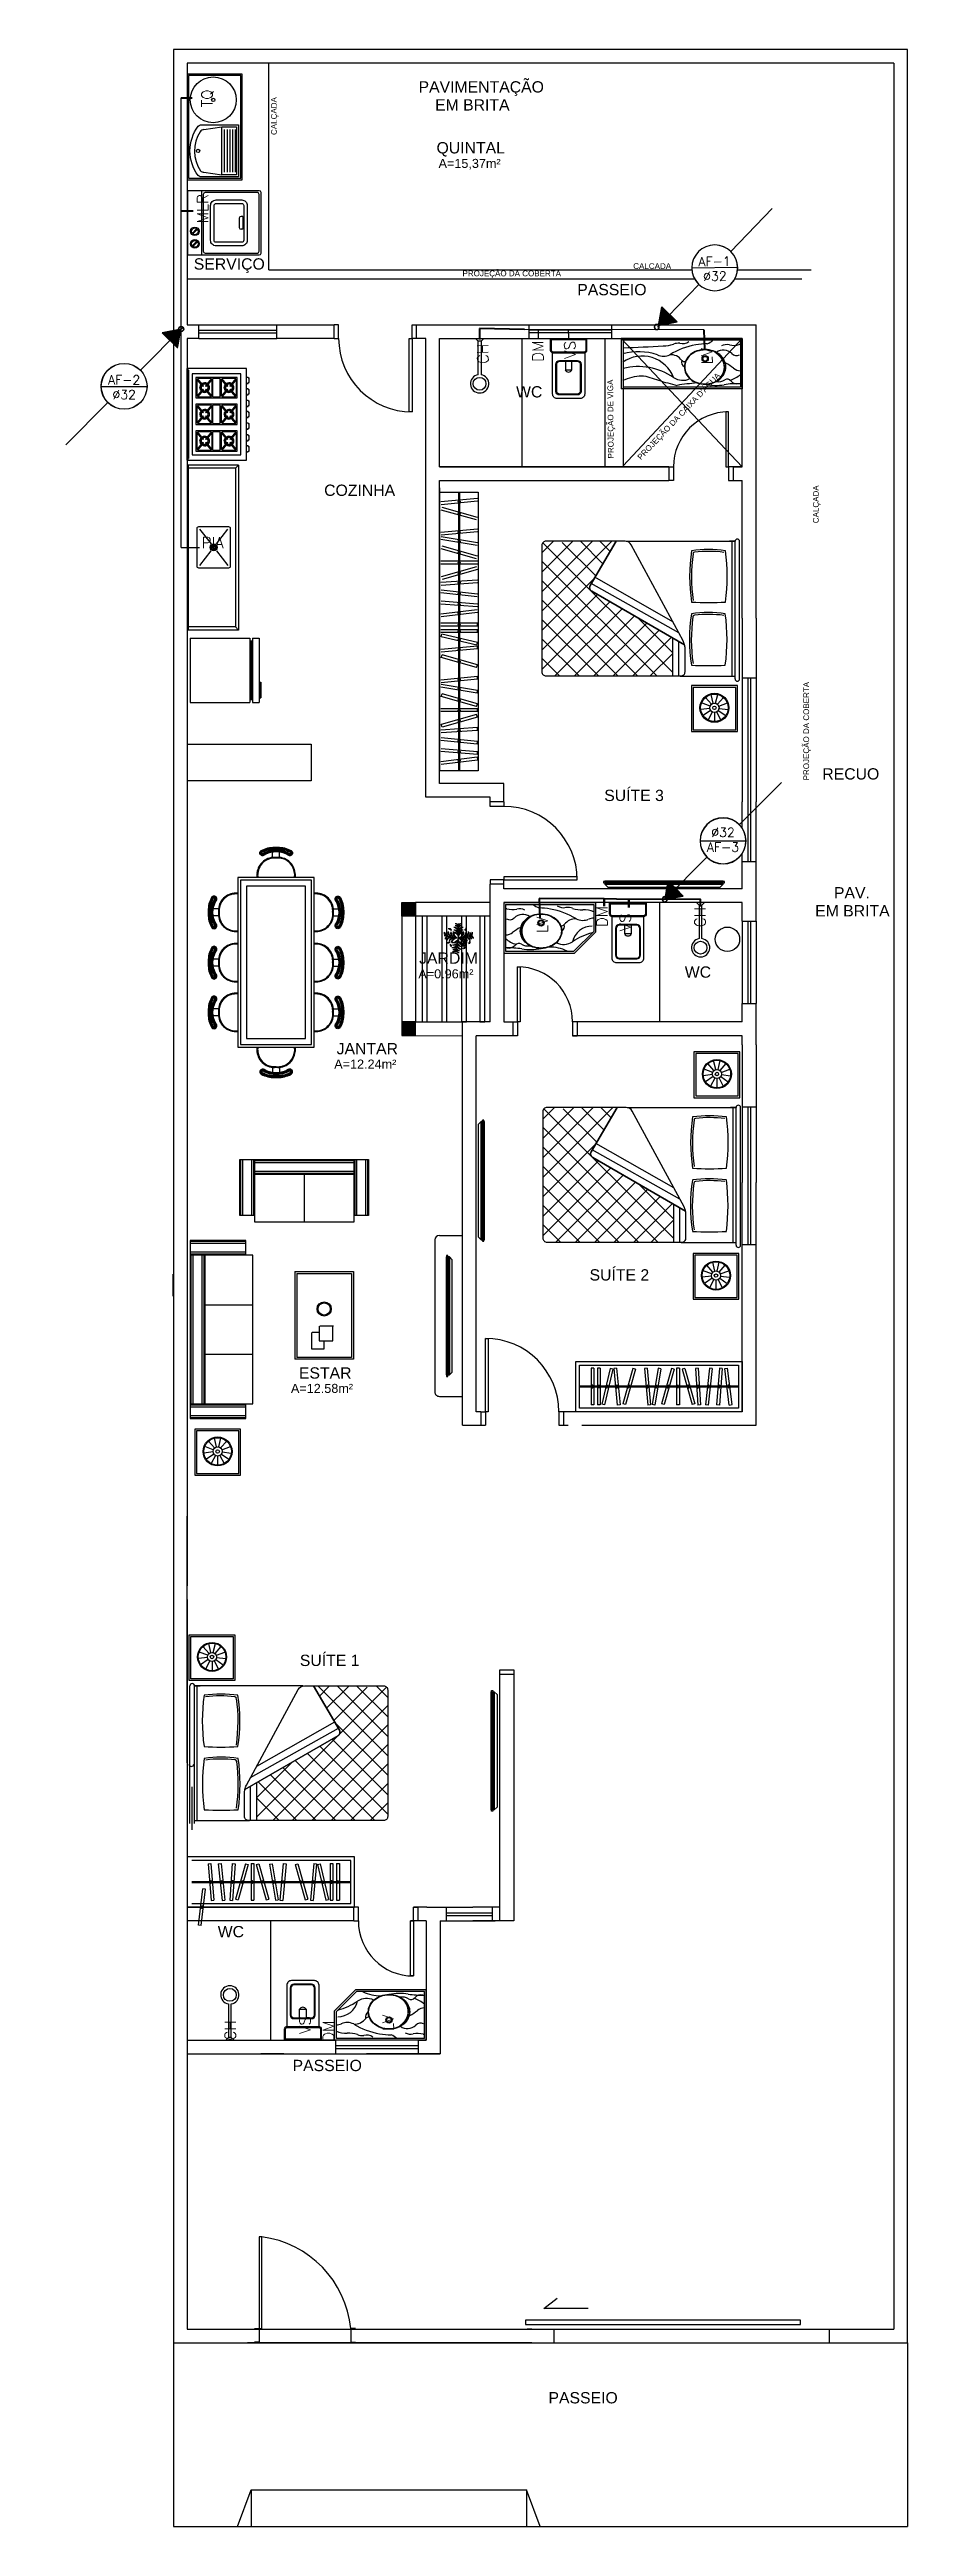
# Model space of a CAD drawing. Header units: millimetres. Extents: x 4595 to 4915, y 2085 to 2243.
# Drawn here: x 4823.54 to 4832.89, y 2185.12 to 2212.12 of the extents above; entities that cross this region are included whole.
import ezdxf
from ezdxf.enums import TextEntityAlignment as Align

# ---------------------------------------------------------------- set-up
doc = ezdxf.new("R2010")
doc.units = ezdxf.units.MM
doc.header["$LTSCALE"] = 0.8
for name, color, linetype in [('02', 2, 'Continuous'), ('BANHO_COZINHA', 7, 'Continuous'), ('DIVERSOS', 4, 'Continuous'), ('HATCH', 8, 'Continuous'), ('MOVEIS', 7, 'Continuous'), ('parede', 2, 'Continuous'), ('PORTAS', 3, 'Continuous'), ('TUBULAÇÃO_HIDRÁULICA', 5, 'Continuous'), ('TXT_0', 7, 'Continuous')]:
    doc.layers.add(name, color=color, linetype=linetype)
doc.styles.add('ADITIVOCAD', font='ROMANS.shx')
doc.styles.add('SANSSERIF', font='sas_____.pfb', dxfattribs={"height": 1})
doc.styles.get("Standard").update_dxf_attribs({"font": 'txt.shx', "height": 0.12})

msp = doc.modelspace()

# ---------------------------------------------------------------- texts
at = {"layer": 'parede', "color": 253, "style": 'SANSSERIF'}
for s, rotation, p in [('CALÇADA', 90, (4826.019, 2211.189)), ('PROJEÇÃO DE VIGA', 90.4415, (4829.691, 2207.663)), ("PROJEÇÃO DA CAIXA D'ÁGUA", 46.549, (4829.988, 2207.642)), ('CALÇADA', 90, (4831.926, 2206.957)), ('PROJEÇÃO DA COBERTA', 90, (4831.821, 2204.154))]:
    msp.add_text(s, height=0.0626, rotation=rotation, dxfattribs=at).set_placement(p)
for s, height, p in [('PAVIMENTAÇÃO', 0.12312, (4827.564, 2211.652)), ('EM BRITA', 0.1231, (4827.744, 2211.456)), ('QUINTAL', 0.1231, (4827.76, 2210.988)), ('A=15,37m²', 0.0985, (4827.782, 2210.83)), ('SERVIÇO', 0.1231, (4825.114, 2209.722)), ('PROJEÇÃO DA COBERTA', 0.0626, (4828.043, 2209.649)), ('CALÇADA', 0.0626, (4829.904, 2209.729)), ('PASSEIO', 0.1231, (4829.294, 2209.442)), ('WC', 0.1231, (4828.627, 2208.328)), ('COZINHA', 0.1231, (4826.535, 2207.255)), ('RECUO', 0.1231, (4831.965, 2204.163)), ('SUÍTE 3', 0.1231, (4829.588, 2203.929)), ('PAV.', 0.1231, (4832.092, 2202.867)), ('EM BRITA', 0.1231, (4831.887, 2202.671)), ('JARDIM', 0.1231, (4827.57, 2202.155)), ('WC', 0.1231, (4830.466, 2202.003)), ('A=0.96m²', 0.0985, (4827.562, 2201.996)), ('A=12.24m²', 0.0985, (4826.645, 2201.012)), ('JANTAR', 0.1231, (4826.671, 2201.168)), ('SUÍTE 2', 0.1231, (4829.428, 2198.702)), ('A=12.58m²', 0.0985, (4826.173, 2197.477)), ('ESTAR', 0.1231, (4826.26, 2197.633)), ('SUÍTE 1', 0.1231, (4826.27, 2194.5)), ('WC', 0.1231, (4825.375, 2191.543)), ('PASSEIO', 0.1231, (4826.191, 2190.084)), ('PASSEIO', 0.1231, (4828.98, 2186.462))]:
    msp.add_text(s, height=height, dxfattribs=at).set_placement(p)
at = {"layer": 'TUBULAÇÃO_HIDRÁULICA', "color": 0, "char_height": 0.12, "width": 1.87151}
for s, insert, attachment_point, rotation in [('TQ', (4825.198, 2211.49), 1, 90), ('MLR', (4825.15, 2210.225), 1, 90), ('CH', (4828.202, 2208.912), 3, 90.945), ('DM', (4828.803, 2208.947), 3, 90.945), ('VS', (4829.152, 2208.944), 3, 90.945), ('LV', (4830.644, 2208.868), 3, 90.945), ('LV', (4828.852, 2202.669), 3, 90.945), ('DM', (4829.624, 2202.554), 7, 90), ('VS', (4829.878, 2202.507), 7, 90), ('CH', (4830.693, 2202.553), 7, 90), ('CH', (4825.452, 2190.637), 3, 90), ('VS', (4826.267, 2190.683), 3, 90), ('DM', (4826.521, 2190.635), 3, 90), ('LV', (4827.294, 2190.521), 7, 90.945)]:
    msp.add_mtext(s, dxfattribs=dict(at, insert=insert, attachment_point=attachment_point, rotation=rotation))
at = {"layer": 'TUBULAÇÃO_HIDRÁULICA', "color": 5, "insert": (4825.199, 2206.806), "char_height": 0.12, "width": 1.87151, "attachment_point": 1}
msp.add_mtext('PIA', dxfattribs=at)

# ---------------------------------------------------------------- blocks, each defined once
blk = doc.blocks.new('Adh_BalaoAf')
for p, q in [((0, 0), (0.65, 0)), ((1.8, 0), (1.15, 0))]:
    blk.add_line(p, q)
blk.add_circle((0.9, 0), 0.25)
blk = doc.blocks.new('Adh_Afn')
blk.add_line((-0.25, 0), (0.25, 0))
blk.add_circle((0, 0), 0.25)
at = {"flags": 8}
for tag, p in [('$AF', (0, 0.07)), ('$DIAM', (0, -0.091))]:
    blk.add_attdef(tag, text='', height=0.1, dxfattribs=at).set_placement(p, align=Align.MIDDLE)
blk = doc.blocks.new('Adh_hicol0')
for radius in [0.559, 0.515]:
    blk.add_circle((0, 0), radius)
blk = doc.blocks.new('A1194DB', base_point=(2.905, 11.046))
for p in [(2.413, 11.133), (2.905, 11.546), (3.397, 11.133), (2.992, 10.554)]:
    blk.add_line(p, (2.905, 11.046))
for centre, radius, start, end in [((2.509, 11.022), 0.115, 116.28997, 179.62433), ((2.626, 10.906), 0.26, 124.07628, 153.37936), ((2.541, 11.205), 0.115, 160.37567, 223.71003), ((2.691, 11.274), 0.26, 186.62064, 215.92372), ((2.576, 11.01), 0.115, 116.28997, 179.62433), ((2.693, 10.894), 0.26, 124.07628, 153.37936), ((2.608, 11.193), 0.115, 160.37567, 223.71003), ((2.758, 11.262), 0.26, 186.62064, 215.92372), ((2.668, 10.941), 0.16, 105.24891, 175.39371), ((2.751, 10.841), 0.268, 111.37119, 155.03657), ((2.718, 11.226), 0.16, 164.60629, 234.75109), ((2.831, 11.292), 0.268, 184.96343, 228.62881), ((2.695, 11.362), 0.0575, 139.742, 258.74753), ((2.773, 11.408), 0.125, 184.61802, 228.21064), ((2.808, 11.21), 0.16, 164.60629, 234.75109), ((2.92, 11.276), 0.268, 184.96343, 228.62881), ((2.751, 11.093), 0.156, 3.42594, 103.63458), ((2.686, 11.01), 0.236, 21.66646, 83.18779), ((2.886, 11.206), 0.156, 156.36542, 256.57406), ((2.978, 11.256), 0.236, 176.81221, 238.33354), ((2.676, 11.162), 0.268, 31.37119, 75.03657), ((2.76, 11.262), 0.16, 25.24891, 95.39371), ((2.76, 11.171), 0.16, 25.24891, 95.39371), ((2.676, 11.071), 0.268, 31.37119, 75.03657), ((2.812, 11.432), 0.115, 36.28997, 99.62433), ((2.718, 11.297), 0.26, 44.07628, 73.37936), ((2.812, 11.364), 0.115, 36.28997, 99.62433), ((2.718, 11.229), 0.26, 44.07628, 73.37936), ((3.059, 11.093), 0.156, 76.36542, 176.57406), ((2.998, 11.432), 0.115, 80.37567, 143.71003), ((3.092, 11.297), 0.26, 106.62064, 135.92372), ((2.998, 11.364), 0.115, 80.37567, 143.71003), ((3.092, 11.229), 0.26, 106.62064, 135.92372), ((3.05, 11.262), 0.16, 84.60629, 154.75109), ((3.134, 11.162), 0.268, 104.96343, 148.62881), ((3.05, 11.171), 0.16, 84.60629, 154.75109), ((3.134, 11.071), 0.268, 104.96343, 148.62881), ((3.124, 11.01), 0.236, 96.81221, 158.33354), ((2.832, 11.256), 0.236, 301.66646, 3.18779), ((2.924, 11.206), 0.156, 283.42594, 23.63458), ((2.889, 11.276), 0.268, 311.37119, 355.03657), ((3.002, 11.21), 0.16, 305.24891, 15.39371), ((3.236, 11.263), 0.115, 80.37567, 143.71003), ((3.33, 11.128), 0.26, 106.62064, 135.92372), ((2.979, 11.292), 0.268, 311.37119, 355.03657), ((3.058, 10.841), 0.268, 24.96343, 68.62881), ((3.092, 11.226), 0.16, 305.24891, 15.39371), ((3.142, 10.941), 0.16, 4.60629, 74.75109), ((3.052, 11.262), 0.26, 324.07628, 353.37936), ((3.117, 10.894), 0.26, 26.62064, 55.92372), ((3.201, 11.193), 0.115, 316.28997, 19.62433), ((3.234, 11.01), 0.115, 0.37567, 63.71003), ((3.119, 11.274), 0.26, 324.07628, 353.37936), ((3.269, 11.205), 0.115, 316.28997, 19.62433), ((2.563, 10.905), 0.0575, 139.742, 258.74753), ((2.641, 10.95), 0.125, 184.61802, 228.21064), ((2.757, 10.926), 0.16, 105.24891, 175.39371), ((2.841, 10.825), 0.268, 111.37119, 155.03657), ((2.682, 10.886), 0.0575, 139.742, 258.74753), ((2.76, 10.931), 0.125, 184.61802, 228.21064), ((3.137, 10.559), 0.54, 115.47721, 156.6585), ((2.725, 10.813), 0.057, 167.05775, 302.85325), ((2.725, 10.732), 0.057, 167.05775, 302.85325), ((2.759, 10.981), 0.0869, 144.98654, 244.40339), ((2.832, 10.902), 0.156, 83.42594, 183.63458), ((2.902, 10.824), 0.236, 101.66646, 163.18779), ((2.758, 10.845), 0.08, 185.18449, 268.65396), ((2.758, 10.764), 0.08, 185.18449, 268.65396), ((2.935, 11.063), 0.25, 187.57587, 215.89417), ((2.791, 10.867), 0.0766, 138.87442, 278.97626), ((2.857, 10.904), 0.125, 173.75364, 244.09705), ((2.683, 11.044), 0.236, 286.81221, 348.33354), ((2.761, 10.973), 0.156, 266.36542, 6.57406), ((2.809, 11.028), 0.0563, 114.22575, 255.12788), ((2.853, 11.04), 0.078, 150.43977, 228.66943), ((2.916, 10.934), 0.13, 161.44767, 239.36723), ((2.684, 10.982), 0.268, 294.96343, 338.62881), ((2.784, 10.899), 0.16, 274.60629, 344.75109), ((3.222, 11.022), 0.422, 185.40074, 208.13904), ((2.7, 10.893), 0.268, 294.96343, 338.62881), ((2.8, 10.809), 0.16, 274.60629, 344.75109), ((2.753, 10.834), 0.26, 296.62064, 325.92372), ((2.868, 10.718), 0.115, 270.37567, 333.71003), ((2.765, 10.767), 0.26, 296.62064, 325.92372), ((2.88, 10.65), 0.115, 270.37567, 333.71003), ((3.114, 11.12), 0.236, 211.66646, 273.18779), ((3.065, 11.027), 0.156, 193.42594, 293.63458), ((3.135, 11.062), 0.268, 221.37119, 265.03657), ((3.069, 10.949), 0.16, 215.24891, 285.39371), ((3.15, 10.972), 0.268, 221.37119, 265.03657), ((3.085, 10.859), 0.16, 215.24891, 285.39371), ((2.908, 10.824), 0.236, 16.81221, 78.33354), ((2.978, 10.902), 0.156, 356.36542, 96.57406), ((3.12, 10.899), 0.26, 234.07628, 263.37936), ((3.052, 10.75), 0.115, 226.28997, 289.62433), ((3.132, 10.832), 0.26, 234.07628, 263.37936), ((3.064, 10.683), 0.115, 226.28997, 289.62433), ((2.969, 10.825), 0.268, 24.96343, 68.62881), ((3.053, 10.926), 0.16, 4.60629, 74.75109), ((3.209, 10.775), 0.0575, 101.25247, 220.258), ((3.287, 10.729), 0.125, 131.78936, 175.38198), ((3.339, 11.133), 0.26, 234.07628, 263.37936), ((3.27, 10.983), 0.115, 226.28997, 289.62433)]:
    blk.add_arc(centre, radius, start, end)

# ---------------------------------------------------------------- hatches: boundary and pattern name
at = {"layer": 'HATCH'}
h = msp.add_hatch(dxfattribs=at)
h.set_pattern_fill('LINE,_O', color=256, scale=0.001, angle=67.5438)
h.set_pattern_definition([(67.54383833, (4974.51902, -23.6511752), (-0.002934246297, 0.001212775193), [])])
h.paths.add_polyline_path([(4830.217, 2209.316), (4830.382, 2209.152), (4830.181, 2209.113)])
h = msp.add_hatch(dxfattribs=at)
h.set_pattern_fill('LINE,_O', color=5, scale=0.001, angle=158.4888)
h.set_pattern_definition([(158.48882318, (7055.0121904, 2392.6880675), (-0.001164217631, -0.002953848728), [])])
h.paths.add_polyline_path([(4824.771, 2209.032), (4824.938, 2208.869), (4824.973, 2209.071)])
h = msp.add_hatch(dxfattribs=at)
h.set_pattern_fill('LINE,_O', color=256, scale=0.001, angle=68.4888)
h.set_pattern_definition([(68.48882318, (5014.06641, -27.1826026), (-0.002953848728, 0.001164217631), [])])
h.paths.add_polyline_path([(4830.287, 2203.059), (4830.45, 2202.892), (4830.247, 2202.857)])
at = {"layer": 'parede'}
h = msp.add_hatch(color=253, dxfattribs=at)
h.dxf.hatch_style = 1
h.paths.add_polyline_path([(4827.53, 2202.822), (4827.38, 2202.822), (4827.38, 2202.672), (4827.53, 2202.672)])
h = msp.add_hatch(color=253, dxfattribs=at)
h.dxf.hatch_style = 1
h.paths.add_polyline_path([(4827.53, 2201.522), (4827.38, 2201.522), (4827.38, 2201.373), (4827.53, 2201.373)])

# ---------------------------------------------------------------- linework, layer by layer
for p, q in [((4828.185, 2208.971), (4828.275, 2208.971)), ((4828.215, 2208.941), (4828.185, 2208.971)), ((4828.215, 2208.576), (4828.215, 2208.941)), ((4828.245, 2208.941), (4828.215, 2208.941)), ((4828.275, 2208.971), (4828.245, 2208.941)), ((4828.245, 2208.941), (4828.245, 2208.576)), ((4828.493, 2202.821), (4829.493, 2202.821)), ((4828.493, 2202.821), (4828.493, 2202.271)), ((4828.513, 2202.801), (4828.513, 2202.291)), ((4828.513, 2202.801), (4829.473, 2202.801)), ((4829.473, 2202.801), (4829.473, 2202.508)), ((4829.493, 2202.821), (4829.493, 2202.5)), ((4830.682, 2202.824), (4830.592, 2202.824)), ((4830.592, 2202.824), (4830.622, 2202.794)), ((4830.622, 2202.794), (4830.622, 2202.429)), ((4830.622, 2202.794), (4830.652, 2202.794)), ((4830.652, 2202.794), (4830.682, 2202.824)), ((4830.652, 2202.429), (4830.652, 2202.794)), ((4829.255, 2202.291), (4829.473, 2202.508)), ((4829.263, 2202.271), (4829.493, 2202.5)), ((4828.493, 2202.271), (4829.263, 2202.271)), ((4828.513, 2202.291), (4829.255, 2202.291)), ((4825.493, 2190.816), (4825.493, 2190.451)), ((4825.523, 2190.451), (4825.523, 2190.816)), ((4826.877, 2190.971), (4826.648, 2190.742)), ((4826.886, 2190.951), (4826.668, 2190.733)), ((4827.648, 2190.971), (4826.877, 2190.971)), ((4827.628, 2190.951), (4826.886, 2190.951)), ((4827.628, 2190.441), (4827.628, 2190.951)), ((4827.648, 2190.421), (4827.648, 2190.971)), ((4826.648, 2190.421), (4826.648, 2190.742)), ((4826.668, 2190.441), (4826.668, 2190.733)), ((4825.493, 2190.451), (4825.463, 2190.421)), ((4825.463, 2190.421), (4825.553, 2190.421)), ((4825.523, 2190.451), (4825.493, 2190.451)), ((4825.553, 2190.421), (4825.523, 2190.451)), ((4827.648, 2190.421), (4826.648, 2190.421)), ((4827.628, 2190.441), (4826.668, 2190.441))]:
    msp.add_line(p, q)
at = {"color": 253}
for points in [[(4829.37, 2208.815, 0.414214), (4829.4, 2208.845), (4829.4, 2208.965), (4829, 2208.965), (4829, 2208.845, 0.414214), (4829.03, 2208.815)], [(4829.37, 2208.825, 0.414214), (4829.39, 2208.845), (4829.39, 2208.955), (4829.01, 2208.955), (4829.01, 2208.845, 0.414214), (4829.03, 2208.825)], [(4829.061, 2208.69, -0.414214), (4829.101, 2208.73), (4829.295, 2208.73, -0.414214), (4829.335, 2208.69), (4829.335, 2208.395, -0.414214), (4829.295, 2208.355), (4829.101, 2208.355, -0.414214), (4829.061, 2208.395)], [(4829.07, 2208.69, -0.414214), (4829.101, 2208.722), (4829.295, 2208.722, -0.414214), (4829.326, 2208.69), (4829.326, 2208.395, -0.414214), (4829.295, 2208.364), (4829.101, 2208.364, -0.414214), (4829.07, 2208.395)]]:
    msp.add_lwpolyline(points, format="xyb", close=True, dxfattribs=at)
msp.add_lwpolyline([(4829.375, 2208.815), (4829.375, 2208.365, -0.414214), (4829.325, 2208.315), (4829.075, 2208.315, -0.414214), (4829.025, 2208.365), (4829.025, 2208.816)], format="xyb", dxfattribs=at)
msp.add_lwpolyline([(4829.164, 2208.722), (4829.164, 2208.628), (4829.235, 2208.628), (4829.235, 2208.722)], dxfattribs=at)
for points in [[(4825.593, 2201.244), (4826.426, 2201.244), (4826.426, 2203.096), (4825.593, 2203.096)], [(4825.623, 2201.274), (4826.396, 2201.274), (4826.396, 2203.066), (4825.623, 2203.066)], [(4825.688, 2201.339), (4826.331, 2201.339), (4826.331, 2203.001), (4825.688, 2203.001)]]:
    msp.add_lwpolyline(points, close=True)
for points in [[(4828.899, 2202.7, -0.083485), (4828.987, 2202.685, -0.090959), (4829.059, 2202.645, -0.104004), (4829.109, 2202.582, -0.115577), (4829.125, 2202.511, -0.115577), (4829.109, 2202.441, -0.104004), (4829.059, 2202.378, -0.090959), (4828.987, 2202.337, -0.083485), (4828.899, 2202.322, -0.083485), (4828.811, 2202.337, -0.090959), (4828.739, 2202.378, -0.104004), (4828.69, 2202.441, -0.115577), (4828.673, 2202.511, -0.115577), (4828.69, 2202.582, -0.104004), (4828.739, 2202.645, -0.090959), (4828.811, 2202.685, -0.083485)], [(4828.899, 2202.696, -0.083485), (4828.986, 2202.681, -0.090959), (4829.056, 2202.641, -0.104004), (4829.105, 2202.58, -0.115577), (4829.121, 2202.511, -0.115577), (4829.105, 2202.442, -0.104004), (4829.056, 2202.381, -0.090959), (4828.986, 2202.341, -0.083485), (4828.899, 2202.326, -0.083485), (4828.812, 2202.341, -0.090959), (4828.742, 2202.381, -0.104004), (4828.693, 2202.442, -0.115577), (4828.677, 2202.511, -0.115577), (4828.693, 2202.58, -0.104004), (4828.742, 2202.641, -0.090959), (4828.812, 2202.681, -0.083485)], [(4829.676, 2202.668, -0.414214), (4829.646, 2202.698), (4829.646, 2202.818), (4830.046, 2202.818), (4830.046, 2202.698, -0.414214), (4830.016, 2202.668)], [(4829.676, 2202.678, -0.414214), (4829.656, 2202.698), (4829.656, 2202.808), (4830.036, 2202.808), (4830.036, 2202.698, -0.414214), (4830.016, 2202.678)], [(4829.984, 2202.543, 0.414214), (4829.944, 2202.583), (4829.751, 2202.583, 0.414214), (4829.711, 2202.543), (4829.711, 2202.248, 0.414214), (4829.751, 2202.208), (4829.944, 2202.208, 0.414214), (4829.984, 2202.248)], [(4829.976, 2202.543, 0.414214), (4829.944, 2202.574), (4829.751, 2202.574, 0.414214), (4829.719, 2202.543), (4829.719, 2202.248, 0.414214), (4829.751, 2202.216), (4829.944, 2202.216, 0.414214), (4829.976, 2202.248)], [(4826.165, 2190.696, 0.414214), (4826.205, 2190.656), (4826.398, 2190.656, 0.414214), (4826.438, 2190.696), (4826.438, 2190.991, 0.414214), (4826.398, 2191.031), (4826.205, 2191.031, 0.414214), (4826.165, 2190.991)], [(4826.173, 2190.696, 0.414214), (4826.205, 2190.665), (4826.398, 2190.665, 0.414214), (4826.43, 2190.696), (4826.43, 2190.991, 0.414214), (4826.398, 2191.023), (4826.205, 2191.023, 0.414214), (4826.173, 2190.991)], [(4827.242, 2190.542, -0.083485), (4827.153, 2190.556, -0.090959), (4827.082, 2190.597, -0.104004), (4827.032, 2190.66, -0.115577), (4827.016, 2190.73, -0.115577), (4827.032, 2190.801, -0.104004), (4827.082, 2190.864, -0.090959), (4827.153, 2190.904, -0.083485), (4827.242, 2190.919, -0.083485), (4827.33, 2190.904, -0.090959), (4827.402, 2190.864, -0.104004), (4827.451, 2190.801, -0.115577), (4827.468, 2190.73, -0.115577), (4827.451, 2190.66, -0.104004), (4827.402, 2190.597, -0.090959), (4827.33, 2190.556, -0.083485)], [(4827.242, 2190.546, -0.083485), (4827.155, 2190.56, -0.090959), (4827.085, 2190.6, -0.104004), (4827.036, 2190.662, -0.115577), (4827.02, 2190.73, -0.115577), (4827.036, 2190.799, -0.104004), (4827.085, 2190.861, -0.090959), (4827.155, 2190.901, -0.083485), (4827.242, 2190.915, -0.083485), (4827.329, 2190.901, -0.090959), (4827.399, 2190.861, -0.104004), (4827.447, 2190.799, -0.115577), (4827.464, 2190.73, -0.115577), (4827.447, 2190.662, -0.104004), (4827.399, 2190.6, -0.090959), (4827.329, 2190.56, -0.083485)], [(4826.474, 2190.571, -0.414214), (4826.504, 2190.541), (4826.504, 2190.421), (4826.104, 2190.421), (4826.104, 2190.541, -0.414214), (4826.134, 2190.571)], [(4826.474, 2190.561, -0.414214), (4826.494, 2190.541), (4826.494, 2190.431), (4826.114, 2190.431), (4826.114, 2190.541, -0.414214), (4826.134, 2190.561)]]:
    msp.add_lwpolyline(points, format="xyb", close=True)
for points in [[(4829.671, 2202.668), (4829.671, 2202.218, 0.414214), (4829.721, 2202.168), (4829.971, 2202.168, 0.414214), (4830.021, 2202.218), (4830.021, 2202.668)], [(4826.479, 2190.571), (4826.479, 2191.021, 0.414214), (4826.429, 2191.071), (4826.179, 2191.071, 0.414214), (4826.129, 2191.021), (4826.129, 2190.571)]]:
    msp.add_lwpolyline(points, format="xyb")
for points in [[(4829.882, 2202.574), (4829.882, 2202.481), (4829.811, 2202.481), (4829.811, 2202.574)], [(4826.267, 2190.665), (4826.267, 2190.758), (4826.338, 2190.758), (4826.338, 2190.665)]]:
    msp.add_lwpolyline(points)
for centre, radius in [((4828.229, 2208.477), 0.07), ((4828.899, 2202.6), 0.0339), ((4828.899, 2202.6), 0.025), ((4830.638, 2202.33), 0.07), ((4825.507, 2190.915), 0.07), ((4827.242, 2190.642), 0.0339), ((4827.242, 2190.642), 0.025)]:
    msp.add_circle(centre, radius)
msp.add_arc((4829.199, 2208.644), 0.0388, 204.3951, 335.6049, dxfattribs=at)
for centre, radius, start, end in [((4828.229, 2208.477), 0.1, 98.109, 80.8544), ((4828.478, 2202.588), 0.174, 73.6157, 78.25), ((4828.589, 2202.966), 0.22, 253.6157, 281.8971), ((4828.699, 2202.566), 0.128, 53.6418, 135.2298), ((4828.662, 2202.619), 0.135, 63.8006, 101.8971), ((4828.952, 2202.963), 0.213, 229.5271, 248.9985), ((4828.854, 2201.934), 0.83, 79.8078, 88.5679), ((4828.856, 2201.943), 0.821, 58.5893, 79.8078), ((4829.143, 2202.883), 0.117, 235.0061, 285.6921), ((4829.181, 2202.58), 0.19, 70.7323, 92.0526), ((4829.344, 2203.046), 0.304, 250.7323, 272.1166), ((4829.365, 2202.473), 0.27, 66.4385, 92.1166), ((4828.514, 2202.586), 0.117, 269.7276, 310.0657), ((4828.713, 2202.657), 0.303, 228.6208, 253.6757), ((4828.557, 2202.706), 0.0713, 241.8157, 315.2298), ((4828.852, 2202.184), 0.408, 115.9147, 130.0657), ((4829.144, 2202.541), 0.176, 243.7098, 303.8092), ((4829.111, 2202.631), 0.0639, 273.1664, 310.7339), ((4829.091, 2202.566), 0.0641, 301.8865, 15.4131), ((4829.273, 2202.496), 0.148, 85.8105, 144.2825), ((4829.457, 2202.343), 0.222, 90.0285, 166.2784), ((4829.631, 2201.814), 0.7, 104.4631, 123.8092), ((4829.353, 2202.789), 0.161, 244.3374, 293.874), ((4829.475, 2202.513), 0.14, 90.8887, 113.874), ((4829.847, 2202.497), 0.0388, 204.3951, 335.6049), ((4830.638, 2202.33), 0.1, 99.1456, 81.891), ((4828.549, 2201.424), 0.904, 81.0362, 92.2771), ((4828.548, 2202.419), 0.0926, 258.1859, 318.6513), ((4828.66, 2202.321), 0.0556, 62.5682, 138.6513), ((4828.754, 2202.474), 0.125, 236.6667, 281.0045), ((4828.781, 2202.892), 0.582, 261.0362, 281.7599), ((4828.993, 2201.903), 0.434, 64.1097, 90.6753), ((4829.253, 2202.44), 0.162, 244.1097, 246.6359), ((4825.507, 2190.915), 0.1, 279.1456, 261.891), ((4826.303, 2190.742), 0.0388, 24.3951, 155.6049), ((4826.684, 2190.899), 0.222, 270.0285, 346.2784), ((4826.51, 2191.428), 0.7, 284.4631, 303.8092), ((4826.997, 2190.7), 0.176, 63.7098, 123.8092), ((4826.888, 2190.802), 0.162, 64.1097, 66.6359), ((4827.148, 2191.339), 0.434, 244.1097, 270.6753), ((4827.36, 2190.349), 0.582, 81.0362, 101.7599), ((4827.387, 2190.767), 0.125, 56.6667, 101.0045), ((4827.592, 2191.817), 0.904, 261.0362, 272.2771), ((4827.481, 2190.921), 0.0556, 242.5682, 318.6513), ((4827.428, 2190.585), 0.303, 48.6208, 73.6757), ((4827.593, 2190.823), 0.0926, 78.1859, 138.6513), ((4826.666, 2190.728), 0.14, 270.8887, 293.874), ((4826.776, 2190.768), 0.27, 246.4385, 272.1166), ((4826.787, 2190.453), 0.161, 64.3374, 113.874), ((4826.868, 2190.745), 0.148, 265.8105, 324.2825), ((4827.285, 2191.298), 0.821, 238.5893, 259.8078), ((4827.049, 2190.676), 0.0641, 121.8865, 195.4131), ((4827.029, 2190.611), 0.0639, 93.1664, 130.7339), ((4827.442, 2190.676), 0.128, 233.6418, 315.2298), ((4827.289, 2191.058), 0.408, 295.9147, 310.0657), ((4827.584, 2190.535), 0.0713, 61.8157, 135.2298), ((4827.627, 2190.656), 0.117, 89.7276, 130.0657), ((4826.797, 2190.195), 0.304, 70.7323, 92.1166), ((4826.96, 2190.662), 0.19, 250.7323, 272.0526), ((4826.998, 2190.359), 0.117, 55.0061, 105.6921), ((4827.286, 2191.308), 0.83, 259.8078, 268.5679), ((4827.189, 2190.279), 0.213, 49.5271, 68.9985), ((4827.479, 2190.622), 0.135, 243.8006, 281.8971), ((4827.552, 2190.275), 0.22, 73.6157, 101.8971), ((4827.663, 2190.654), 0.174, 253.6157, 258.25)]:
    msp.add_arc(centre, radius, start, end)
for points in [[(4828.767, 2202.665), (4828.756, 2202.634), (4828.756, 2202.657), (4828.75, 2202.628)], [(4828.778, 2202.671), (4828.766, 2202.643), (4828.767, 2202.665), (4828.756, 2202.634)], [(4828.789, 2202.676), (4828.777, 2202.652), (4828.778, 2202.671), (4828.766, 2202.643)], [(4828.819, 2202.687), (4828.786, 2202.659), (4828.789, 2202.676), (4828.777, 2202.652)], [(4828.79, 2202.677), (4828.819, 2202.687), (4828.789, 2202.676), (4828.818, 2202.688)], [(4828.789, 2202.676), (4828.818, 2202.688), (4828.819, 2202.687), (4828.821, 2202.688)], [(4828.674, 2202.523), (4828.699, 2202.523), (4828.673, 2202.51), (4828.698, 2202.515)], [(4828.673, 2202.51), (4828.698, 2202.515), (4828.674, 2202.497), (4828.698, 2202.506)], [(4828.674, 2202.531), (4828.7, 2202.534), (4828.674, 2202.523), (4828.699, 2202.523)], [(4828.674, 2202.497), (4828.698, 2202.506), (4828.675, 2202.486), (4828.698, 2202.497)], [(4828.678, 2202.549), (4828.704, 2202.551), (4828.675, 2202.532), (4828.701, 2202.536)], [(4828.675, 2202.486), (4828.698, 2202.497), (4828.679, 2202.469), (4828.701, 2202.48)], [(4828.682, 2202.564), (4828.706, 2202.558), (4828.678, 2202.549), (4828.704, 2202.551)], [(4828.679, 2202.469), (4828.701, 2202.48), (4828.683, 2202.456), (4828.704, 2202.465)], [(4828.691, 2202.584), (4828.709, 2202.566), (4828.682, 2202.564), (4828.706, 2202.558)], [(4828.683, 2202.456), (4828.704, 2202.465), (4828.69, 2202.441), (4828.708, 2202.452)], [(4828.69, 2202.441), (4828.708, 2202.452), (4828.698, 2202.426), (4828.714, 2202.438)], [(4828.699, 2202.599), (4828.714, 2202.577), (4828.691, 2202.584), (4828.709, 2202.566)], [(4828.698, 2202.426), (4828.714, 2202.438), (4828.711, 2202.407), (4828.727, 2202.416)], [(4828.711, 2202.615), (4828.715, 2202.579), (4828.699, 2202.599), (4828.714, 2202.577)], [(4828.723, 2202.63), (4828.724, 2202.596), (4828.711, 2202.615), (4828.715, 2202.579)], [(4828.711, 2202.407), (4828.727, 2202.416), (4828.724, 2202.392), (4828.733, 2202.407)], [(4828.736, 2202.642), (4828.733, 2202.609), (4828.723, 2202.63), (4828.724, 2202.596)], [(4828.724, 2202.392), (4828.733, 2202.407), (4828.736, 2202.38), (4828.744, 2202.393)], [(4828.75, 2202.653), (4828.741, 2202.619), (4828.736, 2202.642), (4828.733, 2202.609)], [(4828.736, 2202.38), (4828.744, 2202.393), (4828.751, 2202.368), (4828.758, 2202.38)], [(4828.756, 2202.657), (4828.75, 2202.628), (4828.75, 2202.653), (4828.741, 2202.619)], [(4828.751, 2202.368), (4828.758, 2202.38), (4828.771, 2202.356), (4828.773, 2202.367)], [(4828.771, 2202.356), (4828.773, 2202.367), (4828.782, 2202.35), (4828.783, 2202.359)], [(4828.782, 2202.35), (4828.783, 2202.359), (4828.797, 2202.343), (4828.79, 2202.354)], [(4828.797, 2202.343), (4828.79, 2202.354), (4828.811, 2202.337), (4828.798, 2202.347)], [(4827.344, 2190.899), (4827.351, 2190.887), (4827.33, 2190.904), (4827.343, 2190.894)], [(4827.359, 2190.892), (4827.358, 2190.882), (4827.344, 2190.899), (4827.351, 2190.887)], [(4827.37, 2190.886), (4827.368, 2190.874), (4827.359, 2190.892), (4827.358, 2190.882)], [(4827.389, 2190.873), (4827.383, 2190.862), (4827.37, 2190.886), (4827.368, 2190.874)], [(4827.405, 2190.861), (4827.397, 2190.848), (4827.389, 2190.873), (4827.383, 2190.862)], [(4827.417, 2190.85), (4827.408, 2190.835), (4827.405, 2190.861), (4827.397, 2190.848)], [(4827.43, 2190.834), (4827.414, 2190.825), (4827.417, 2190.85), (4827.408, 2190.835)], [(4827.443, 2190.816), (4827.427, 2190.804), (4827.43, 2190.834), (4827.414, 2190.825)], [(4827.451, 2190.801), (4827.433, 2190.79), (4827.443, 2190.816), (4827.427, 2190.804)], [(4827.458, 2190.786), (4827.437, 2190.776), (4827.451, 2190.801), (4827.433, 2190.79)], [(4827.462, 2190.773), (4827.44, 2190.762), (4827.458, 2190.786), (4827.437, 2190.776)], [(4827.351, 2190.565), (4827.322, 2190.554), (4827.322, 2190.555), (4827.32, 2190.553)], [(4827.322, 2190.555), (4827.355, 2190.582), (4827.352, 2190.566), (4827.364, 2190.59)], [(4827.351, 2190.565), (4827.322, 2190.555), (4827.351, 2190.565), (4827.322, 2190.554)], [(4827.352, 2190.566), (4827.364, 2190.59), (4827.363, 2190.571), (4827.375, 2190.599)], [(4827.363, 2190.571), (4827.375, 2190.599), (4827.374, 2190.577), (4827.385, 2190.608)], [(4827.374, 2190.577), (4827.385, 2190.608), (4827.385, 2190.584), (4827.391, 2190.614)], [(4827.385, 2190.584), (4827.391, 2190.614), (4827.391, 2190.588), (4827.4, 2190.623)], [(4827.391, 2190.588), (4827.4, 2190.623), (4827.405, 2190.6), (4827.408, 2190.633)], [(4827.405, 2190.6), (4827.408, 2190.633), (4827.418, 2190.612), (4827.416, 2190.646)], [(4827.418, 2190.612), (4827.416, 2190.646), (4827.43, 2190.627), (4827.426, 2190.662)], [(4827.43, 2190.627), (4827.426, 2190.662), (4827.441, 2190.643), (4827.427, 2190.665)], [(4827.441, 2190.643), (4827.427, 2190.665), (4827.45, 2190.657), (4827.432, 2190.676)], [(4827.45, 2190.657), (4827.432, 2190.676), (4827.458, 2190.677), (4827.435, 2190.683)], [(4827.458, 2190.677), (4827.435, 2190.683), (4827.463, 2190.693), (4827.437, 2190.691)], [(4827.463, 2190.693), (4827.437, 2190.691), (4827.466, 2190.709), (4827.44, 2190.705)], [(4827.466, 2190.756), (4827.442, 2190.745), (4827.462, 2190.773), (4827.44, 2190.762)], [(4827.467, 2190.711), (4827.441, 2190.708), (4827.467, 2190.718), (4827.442, 2190.719)], [(4827.467, 2190.745), (4827.443, 2190.735), (4827.466, 2190.756), (4827.442, 2190.745)], [(4827.467, 2190.718), (4827.442, 2190.719), (4827.468, 2190.732), (4827.443, 2190.727)], [(4827.468, 2190.732), (4827.443, 2190.727), (4827.467, 2190.745), (4827.443, 2190.735)]]:
    msp.add_solid(points)
at = {"layer": '02', "color": 5, "lineweight": 40}
for p, q in [((4824.976, 2211.595), (4825.098, 2211.595)), ((4824.979, 2210.363), (4825.107, 2210.363)), ((4828.717, 2209.07), (4828.227, 2209.078)), ((4828.227, 2209.078), (4828.229, 2208.958)), ((4830.672, 2209.064), (4830.679, 2208.846)), ((4829.586, 2202.862), (4828.88, 2202.866)), ((4828.88, 2202.866), (4828.887, 2202.647)), ((4829.856, 2202.854), (4829.586, 2202.862)), ((4829.586, 2202.862), (4829.586, 2202.783)), ((4829.586, 2202.783), (4829.586, 2202.862)), ((4830.639, 2202.86), (4829.856, 2202.854)), ((4829.856, 2202.854), (4829.856, 2202.769)), ((4829.856, 2202.769), (4829.856, 2202.854)), ((4830.639, 2202.78), (4830.639, 2202.86))]:
    msp.add_line(p, q, dxfattribs=at)
at = {"layer": 'BANHO_COZINHA'}
for p, q in [((4825.225, 2211.248), (4825.42, 2211.278)), ((4825.42, 2210.753), (4825.42, 2211.278)), ((4825.45, 2210.784), (4825.45, 2211.248)), ((4825.48, 2210.784), (4825.48, 2211.248)), ((4825.51, 2210.784), (4825.51, 2211.248)), ((4825.54, 2210.784), (4825.54, 2211.248)), ((4825.57, 2210.784), (4825.57, 2211.248)), ((4825.225, 2210.783), (4825.42, 2210.753)), ((4825.053, 2207.591), (4825.053, 2205.791)), ((4825.603, 2207.591), (4825.053, 2207.591)), ((4825.568, 2207.556), (4825.053, 2207.556)), ((4825.568, 2207.556), (4825.603, 2207.591)), ((4825.568, 2207.556), (4825.568, 2205.826)), ((4825.603, 2207.591), (4825.603, 2205.791)), ((4825.178, 2206.893), (4825.302, 2206.733)), ((4825.361, 2206.733), (4825.485, 2206.893)), ((4825.18, 2206.498), (4825.302, 2206.655)), ((4825.361, 2206.655), (4825.485, 2206.495)), ((4825.568, 2205.826), (4825.053, 2205.826)), ((4825.603, 2205.791), (4825.053, 2205.791)), ((4825.568, 2205.826), (4825.603, 2205.791))]:
    msp.add_line(p, q, dxfattribs=at)
for points in [[(4825.643, 2210.702), (4825.643, 2211.852), (4825.043, 2211.852), (4825.043, 2210.702)], [(4825.058, 2211.837), (4825.058, 2210.717), (4825.628, 2210.717), (4825.628, 2211.837)]]:
    msp.add_lwpolyline(points, close=True, dxfattribs=at)
msp.add_lwpolyline([(4825.184, 2210.733, -0.153737), (4825.163, 2210.748, -0.338906), (4825.163, 2211.284, -0.256007), (4825.188, 2211.298), (4825.6, 2211.298), (4825.6, 2210.733)], format="xyb", close=True, dxfattribs=at)
for points in [[(4825.42, 2211.278), (4825.58, 2211.278), (4825.58, 2210.753), (4825.42, 2210.753, -0.125189)], [(4825.151, 2206.743), (4825.151, 2206.902, -0.414214), (4825.169, 2206.92), (4825.494, 2206.92, -0.414214), (4825.512, 2206.902), (4825.512, 2206.486, -0.414214), (4825.494, 2206.468), (4825.169, 2206.468, -0.414214), (4825.151, 2206.486), (4825.151, 2206.743)]]:
    msp.add_lwpolyline(points, format="xyb", dxfattribs=at)
for centre, radius in [((4825.326, 2211.572), 0.25), ((4825.326, 2211.572), 0.0177), ((4825.161, 2211.016), 0.0177), ((4825.331, 2206.694), 0.0391), ((4825.331, 2206.694), 0.024), ((4825.331, 2206.694), 0.0147)]:
    msp.add_circle(centre, radius, dxfattribs=at)
for centre, radius, start, end in [((4825.513, 2211.016), 0.391, 147.7458, 213.7499), ((4825.225, 2211.198), 0.05, 90, 147.7458), ((4825.225, 2210.833), 0.05, 222.7383, 270)]:
    msp.add_arc(centre, radius, start, end, dxfattribs=at)
at = {"layer": 'DIVERSOS'}
for p, q in [((4830.181, 2209.113), (4830.382, 2209.152)), ((4830.247, 2202.857), (4830.45, 2202.892))]:
    msp.add_line(p, q, dxfattribs=at)
for points in [[(4830.181, 2209.113), (4830.217, 2209.316), (4830.382, 2209.152)], [(4830.247, 2202.857), (4830.287, 2203.059), (4830.45, 2202.892)]]:
    msp.add_lwpolyline(points, dxfattribs=at)
at = {"layer": 'DIVERSOS', "color": 253}
msp.add_lwpolyline([(4824.973, 2209.071), (4824.771, 2209.032), (4824.938, 2208.869)], dxfattribs=at)
at = {"layer": 'MOVEIS'}
for p, q in [((4825.047, 2210.581), (4825.047, 2209.881)), ((4825.827, 2210.581), (4825.047, 2210.581)), ((4825.197, 2210.581), (4825.197, 2209.881)), ((4825.217, 2210.541), (4825.217, 2209.921)), ((4825.807, 2210.561), (4825.237, 2210.561)), ((4825.827, 2209.921), (4825.827, 2210.541)), ((4825.847, 2209.901), (4825.847, 2210.561)), ((4825.61, 2210.281), (4825.61, 2210.181)), ((4825.65, 2210.301), (4825.63, 2210.301)), ((4825.65, 2210.301), (4825.65, 2210.161)), ((4825.147, 2210.169), (4825.095, 2210.117)), ((4825.147, 2210.032), (4825.095, 2209.98)), ((4825.154, 2210.162), (4825.102, 2210.11)), ((4825.154, 2210.025), (4825.102, 2209.973)), ((4825.65, 2210.161), (4825.63, 2210.161)), ((4825.047, 2209.881), (4825.827, 2209.881)), ((4825.237, 2209.901), (4825.807, 2209.901)), ((4825.688, 2208.644), (4825.038, 2208.644)), ((4825.038, 2208.644), (4825.038, 2207.644)), ((4825.048, 2208.644), (4825.048, 2207.644)), ((4825.058, 2208.624), (4825.048, 2208.624)), ((4825.058, 2208.624), (4825.058, 2207.664)), ((4825.688, 2207.644), (4825.688, 2208.644)), ((4825.098, 2208.584), (4825.098, 2207.704)), ((4825.628, 2208.584), (4825.098, 2208.584)), ((4825.588, 2208.544), (4825.138, 2208.544)), ((4825.138, 2208.544), (4825.138, 2208.324)), ((4825.148, 2208.526), (4825.148, 2208.342)), ((4825.212, 2208.449), (4825.148, 2208.526)), ((4825.212, 2208.419), (4825.148, 2208.342)), ((4825.307, 2208.534), (4825.155, 2208.534)), ((4825.219, 2208.455), (4825.155, 2208.534)), ((4825.219, 2208.412), (4825.155, 2208.334)), ((4825.155, 2208.334), (4825.307, 2208.334)), ((4825.307, 2208.534), (4825.242, 2208.455)), ((4825.307, 2208.334), (4825.242, 2208.412)), ((4825.313, 2208.526), (4825.25, 2208.449)), ((4825.313, 2208.342), (4825.25, 2208.419)), ((4825.313, 2208.342), (4825.313, 2208.526)), ((4825.403, 2208.534), (4825.323, 2208.534)), ((4825.323, 2208.334), (4825.323, 2208.534)), ((4825.323, 2208.334), (4825.403, 2208.334)), ((4825.403, 2208.334), (4825.403, 2208.534)), ((4825.413, 2208.526), (4825.413, 2208.342)), ((4825.477, 2208.449), (4825.413, 2208.526)), ((4825.477, 2208.419), (4825.413, 2208.342)), ((4825.484, 2208.455), (4825.42, 2208.534)), ((4825.572, 2208.534), (4825.42, 2208.534)), ((4825.484, 2208.412), (4825.42, 2208.334)), ((4825.42, 2208.334), (4825.572, 2208.334)), ((4825.572, 2208.534), (4825.507, 2208.455)), ((4825.572, 2208.334), (4825.507, 2208.412)), ((4825.578, 2208.526), (4825.515, 2208.449)), ((4825.578, 2208.342), (4825.515, 2208.419)), ((4825.578, 2208.342), (4825.578, 2208.526)), ((4825.588, 2208.324), (4825.588, 2208.544)), ((4825.628, 2207.704), (4825.628, 2208.584)), ((4825.688, 2208.551), (4825.708, 2208.551)), ((4825.688, 2208.481), (4825.708, 2208.481)), ((4825.688, 2208.426), (4825.708, 2208.426)), ((4825.688, 2208.356), (4825.708, 2208.356)), ((4825.708, 2208.541), (4825.708, 2208.551)), ((4825.708, 2208.541), (4825.718, 2208.541)), ((4825.708, 2208.481), (4825.708, 2208.491)), ((4825.708, 2208.491), (4825.718, 2208.491)), ((4825.708, 2208.416), (4825.708, 2208.426)), ((4825.708, 2208.416), (4825.718, 2208.416)), ((4825.708, 2208.356), (4825.708, 2208.366)), ((4825.708, 2208.366), (4825.718, 2208.366)), ((4825.718, 2208.491), (4825.718, 2208.541)), ((4825.718, 2208.366), (4825.718, 2208.416)), ((4825.138, 2208.324), (4825.588, 2208.324)), ((4825.588, 2208.254), (4825.138, 2208.254)), ((4825.138, 2208.254), (4825.138, 2208.034)), ((4825.148, 2208.236), (4825.148, 2208.052)), ((4825.212, 2208.159), (4825.148, 2208.236)), ((4825.212, 2208.129), (4825.148, 2208.052)), ((4825.307, 2208.244), (4825.155, 2208.244)), ((4825.219, 2208.165), (4825.155, 2208.244)), ((4825.219, 2208.122), (4825.155, 2208.044)), ((4825.307, 2208.244), (4825.242, 2208.165)), ((4825.307, 2208.044), (4825.242, 2208.122)), ((4825.313, 2208.236), (4825.25, 2208.159)), ((4825.313, 2208.052), (4825.25, 2208.129)), ((4825.313, 2208.052), (4825.313, 2208.236)), ((4825.323, 2208.044), (4825.323, 2208.244)), ((4825.403, 2208.244), (4825.323, 2208.244)), ((4825.403, 2208.044), (4825.403, 2208.244)), ((4825.477, 2208.159), (4825.413, 2208.236)), ((4825.413, 2208.236), (4825.413, 2208.052)), ((4825.477, 2208.129), (4825.413, 2208.052)), ((4825.572, 2208.244), (4825.42, 2208.244)), ((4825.484, 2208.165), (4825.42, 2208.244)), ((4825.484, 2208.122), (4825.42, 2208.044)), ((4825.572, 2208.244), (4825.507, 2208.165)), ((4825.572, 2208.044), (4825.507, 2208.122)), ((4825.578, 2208.236), (4825.515, 2208.159)), ((4825.578, 2208.052), (4825.515, 2208.129)), ((4825.578, 2208.052), (4825.578, 2208.236)), ((4825.588, 2208.034), (4825.588, 2208.254)), ((4825.688, 2208.3), (4825.708, 2208.3)), ((4825.688, 2208.23), (4825.708, 2208.23)), ((4825.688, 2208.179), (4825.708, 2208.179)), ((4825.688, 2208.109), (4825.708, 2208.109)), ((4825.708, 2208.29), (4825.708, 2208.3)), ((4825.708, 2208.29), (4825.718, 2208.29)), ((4825.708, 2208.23), (4825.708, 2208.24)), ((4825.708, 2208.24), (4825.718, 2208.24)), ((4825.708, 2208.169), (4825.708, 2208.179)), ((4825.708, 2208.169), (4825.718, 2208.169)), ((4825.708, 2208.109), (4825.708, 2208.119)), ((4825.708, 2208.119), (4825.718, 2208.119)), ((4825.718, 2208.24), (4825.718, 2208.29)), ((4825.718, 2208.119), (4825.718, 2208.169)), ((4825.138, 2208.034), (4825.588, 2208.034)), ((4825.588, 2207.964), (4825.138, 2207.964)), ((4825.138, 2207.964), (4825.138, 2207.744)), ((4825.148, 2207.946), (4825.148, 2207.762)), ((4825.212, 2207.869), (4825.148, 2207.946)), ((4825.212, 2207.839), (4825.148, 2207.762)), ((4825.155, 2208.044), (4825.307, 2208.044)), ((4825.307, 2207.954), (4825.155, 2207.954)), ((4825.219, 2207.875), (4825.155, 2207.954)), ((4825.219, 2207.832), (4825.155, 2207.754)), ((4825.307, 2207.954), (4825.242, 2207.875)), ((4825.307, 2207.754), (4825.242, 2207.832)), ((4825.313, 2207.946), (4825.25, 2207.869)), ((4825.313, 2207.762), (4825.25, 2207.839)), ((4825.313, 2207.762), (4825.313, 2207.946)), ((4825.323, 2208.044), (4825.403, 2208.044)), ((4825.323, 2207.754), (4825.323, 2207.954)), ((4825.403, 2207.954), (4825.323, 2207.954)), ((4825.403, 2207.754), (4825.403, 2207.954)), ((4825.413, 2207.946), (4825.413, 2207.762)), ((4825.477, 2207.869), (4825.413, 2207.946)), ((4825.477, 2207.839), (4825.413, 2207.762)), ((4825.42, 2208.044), (4825.572, 2208.044)), ((4825.572, 2207.954), (4825.42, 2207.954)), ((4825.484, 2207.875), (4825.42, 2207.954)), ((4825.484, 2207.832), (4825.42, 2207.754)), ((4825.572, 2207.954), (4825.507, 2207.875)), ((4825.572, 2207.754), (4825.507, 2207.832)), ((4825.578, 2207.946), (4825.515, 2207.869)), ((4825.578, 2207.762), (4825.515, 2207.839)), ((4825.578, 2207.762), (4825.578, 2207.946)), ((4825.588, 2207.744), (4825.588, 2207.964)), ((4825.688, 2208.053), (4825.708, 2208.053)), ((4825.688, 2207.983), (4825.708, 2207.983)), ((4825.688, 2207.925), (4825.708, 2207.925)), ((4825.688, 2207.855), (4825.708, 2207.855)), ((4825.688, 2207.804), (4825.708, 2207.804)), ((4825.708, 2208.043), (4825.708, 2208.053)), ((4825.708, 2208.043), (4825.718, 2208.043)), ((4825.708, 2207.983), (4825.708, 2207.993)), ((4825.708, 2207.993), (4825.718, 2207.993)), ((4825.708, 2207.915), (4825.708, 2207.925)), ((4825.708, 2207.915), (4825.718, 2207.915)), ((4825.708, 2207.855), (4825.708, 2207.865)), ((4825.708, 2207.865), (4825.718, 2207.865)), ((4825.708, 2207.794), (4825.708, 2207.804)), ((4825.708, 2207.794), (4825.718, 2207.794)), ((4825.718, 2207.993), (4825.718, 2208.043)), ((4825.718, 2207.865), (4825.718, 2207.915)), ((4825.718, 2207.744), (4825.718, 2207.794)), ((4825.038, 2207.644), (4825.688, 2207.644)), ((4825.048, 2207.664), (4825.058, 2207.664)), ((4825.098, 2207.704), (4825.628, 2207.704)), ((4825.138, 2207.744), (4825.588, 2207.744)), ((4825.155, 2207.754), (4825.307, 2207.754)), ((4825.323, 2207.754), (4825.403, 2207.754)), ((4825.42, 2207.754), (4825.572, 2207.754)), ((4825.688, 2207.734), (4825.708, 2207.734)), ((4825.708, 2207.734), (4825.708, 2207.744)), ((4825.708, 2207.744), (4825.718, 2207.744)), ((4829.459, 2206.761), (4828.908, 2206.21)), ((4829.671, 2206.761), (4828.908, 2205.998)), ((4829.034, 2206.761), (4828.908, 2206.634)), ((4829.246, 2206.761), (4828.908, 2206.422)), ((4828.92, 2206.745), (4830.334, 2205.331)), ((4829.13, 2206.747), (4829.496, 2206.382)), ((4829.328, 2206.761), (4829.574, 2206.516)), ((4829.541, 2206.761), (4829.652, 2206.649)), ((4829.828, 2206.76), (4831.014, 2206.76)), ((4831.014, 2206.76), (4830.954, 2206.76)), ((4830.984, 2205.29), (4830.984, 2206.76)), ((4831.014, 2205.26), (4831.014, 2206.76)), ((4831.064, 2205.26), (4831.064, 2206.76)), ((4828.908, 2206.545), (4830.161, 2205.292)), ((4829.485, 2206.363), (4828.908, 2205.786)), ((4828.908, 2206.333), (4829.949, 2205.292)), ((4829.514, 2206.18), (4828.908, 2205.574)), ((4828.908, 2206.121), (4829.737, 2205.292)), ((4829.648, 2206.102), (4828.908, 2205.361)), ((4828.908, 2205.909), (4829.525, 2205.292)), ((4829.783, 2206.024), (4829.05, 2205.292)), ((4829.917, 2205.947), (4829.262, 2205.292)), ((4829.949, 2205.929), (4830.334, 2205.544)), ((4828.908, 2205.697), (4829.313, 2205.292)), ((4830.052, 2205.869), (4829.474, 2205.292)), ((4830.186, 2205.792), (4829.686, 2205.292)), ((4830.321, 2205.714), (4829.899, 2205.292)), ((4828.908, 2205.485), (4829.1, 2205.292)), ((4830.334, 2205.536), (4830.089, 2205.292)), ((4830.416, 2205.29), (4831.014, 2205.29)), ((4830.777, 2204.994), (4830.753, 2205.091)), ((4830.801, 2204.994), (4830.825, 2205.091)), ((4830.74, 2204.939), (4830.64, 2204.927)), ((4830.743, 2204.963), (4830.649, 2204.998)), ((4830.748, 2204.917), (4830.666, 2204.86)), ((4830.756, 2204.983), (4830.69, 2205.058)), ((4830.766, 2204.901), (4830.72, 2204.812)), ((4830.789, 2204.895), (4830.789, 2204.795)), ((4830.813, 2204.901), (4830.859, 2204.812)), ((4830.823, 2204.983), (4830.889, 2205.058)), ((4830.831, 2204.917), (4830.913, 2204.86)), ((4830.836, 2204.963), (4830.93, 2204.998)), ((4830.839, 2204.939), (4830.938, 2204.927)), ((4825.973, 2203.314), (4825.973, 2203.372)), ((4826.05, 2203.314), (4826.05, 2203.372)), ((4825.383, 2202.754), (4825.326, 2202.754)), ((4825.383, 2202.677), (4825.326, 2202.677)), ((4826.636, 2202.754), (4826.693, 2202.754)), ((4826.636, 2202.677), (4826.693, 2202.677)), ((4825.383, 2202.205), (4825.326, 2202.205)), ((4825.383, 2202.128), (4825.326, 2202.128)), ((4826.636, 2202.205), (4826.693, 2202.205)), ((4826.636, 2202.128), (4826.693, 2202.128)), ((4825.383, 2201.664), (4825.326, 2201.664)), ((4825.383, 2201.586), (4825.326, 2201.586)), ((4826.636, 2201.664), (4826.693, 2201.664)), ((4826.636, 2201.586), (4826.693, 2201.586)), ((4830.783, 2200.991), (4830.717, 2201.066)), ((4830.804, 2201.002), (4830.78, 2201.099)), ((4830.828, 2201.002), (4830.852, 2201.099)), ((4830.85, 2200.991), (4830.916, 2201.066)), ((4825.973, 2201.026), (4825.973, 2200.969)), ((4826.05, 2201.026), (4826.05, 2200.969)), ((4830.767, 2200.947), (4830.667, 2200.935)), ((4830.77, 2200.971), (4830.676, 2201.007)), ((4830.775, 2200.925), (4830.693, 2200.868)), ((4830.793, 2200.909), (4830.747, 2200.821)), ((4830.816, 2200.903), (4830.816, 2200.803)), ((4830.84, 2200.909), (4830.886, 2200.821)), ((4830.858, 2200.925), (4830.94, 2200.868)), ((4830.863, 2200.971), (4830.957, 2201.007)), ((4830.866, 2200.947), (4830.965, 2200.935)), ((4829.469, 2200.589), (4828.918, 2200.038)), ((4829.681, 2200.589), (4828.918, 2199.826)), ((4829.045, 2200.589), (4828.918, 2200.462)), ((4829.257, 2200.589), (4828.918, 2200.25)), ((4828.931, 2200.573), (4830.345, 2199.159)), ((4829.141, 2200.575), (4829.506, 2200.209)), ((4829.339, 2200.589), (4829.585, 2200.343)), ((4829.551, 2200.589), (4829.663, 2200.477)), ((4829.839, 2200.588), (4831.025, 2200.588)), ((4831.025, 2200.588), (4830.965, 2200.588)), ((4830.995, 2199.118), (4830.995, 2200.588)), ((4831.025, 2199.088), (4831.025, 2200.588)), ((4831.075, 2199.088), (4831.075, 2200.588)), ((4828.918, 2200.373), (4830.172, 2199.12)), ((4829.496, 2200.191), (4828.918, 2199.614)), ((4828.918, 2200.161), (4829.96, 2199.12)), ((4829.524, 2200.007), (4828.918, 2199.401)), ((4828.918, 2199.949), (4829.748, 2199.12)), ((4829.659, 2199.93), (4828.918, 2199.189)), ((4828.918, 2199.737), (4829.536, 2199.12)), ((4829.793, 2199.852), (4829.061, 2199.12)), ((4829.928, 2199.775), (4829.273, 2199.12)), ((4830.062, 2199.697), (4829.485, 2199.12)), ((4829.96, 2199.756), (4830.345, 2199.371)), ((4828.918, 2199.525), (4829.323, 2199.12)), ((4830.197, 2199.619), (4829.697, 2199.12)), ((4830.331, 2199.542), (4829.909, 2199.12)), ((4828.918, 2199.313), (4829.111, 2199.12)), ((4830.345, 2199.364), (4830.1, 2199.12)), ((4830.427, 2199.118), (4831.025, 2199.118)), ((4830.794, 2198.805), (4830.77, 2198.902)), ((4830.818, 2198.805), (4830.841, 2198.902)), ((4830.756, 2198.75), (4830.657, 2198.738)), ((4830.759, 2198.774), (4830.665, 2198.809)), ((4830.764, 2198.728), (4830.682, 2198.671)), ((4830.772, 2198.794), (4830.706, 2198.868)), ((4830.782, 2198.712), (4830.736, 2198.623)), ((4830.806, 2198.706), (4830.806, 2198.606)), ((4830.829, 2198.712), (4830.875, 2198.623)), ((4830.839, 2198.794), (4830.905, 2198.868)), ((4830.847, 2198.728), (4830.929, 2198.671)), ((4830.852, 2198.774), (4830.946, 2198.809)), ((4830.855, 2198.75), (4830.954, 2198.738)), ((4825.263, 2194.593), (4825.164, 2194.581)), ((4825.266, 2194.617), (4825.173, 2194.652)), ((4825.272, 2194.571), (4825.189, 2194.514)), ((4825.28, 2194.636), (4825.213, 2194.711)), ((4825.301, 2194.647), (4825.277, 2194.745)), ((4825.325, 2194.647), (4825.349, 2194.745)), ((4825.346, 2194.636), (4825.412, 2194.711)), ((4825.354, 2194.571), (4825.436, 2194.514)), ((4825.36, 2194.617), (4825.453, 2194.652)), ((4825.362, 2194.593), (4825.462, 2194.581)), ((4825.29, 2194.555), (4825.243, 2194.466)), ((4825.313, 2194.549), (4825.313, 2194.449)), ((4825.336, 2194.555), (4825.383, 2194.466)), ((4825.072, 2192.783), (4825.072, 2194.283)), ((4825.122, 2192.783), (4825.122, 2194.283)), ((4826.307, 2194.283), (4825.122, 2194.283)), ((4825.122, 2194.283), (4825.182, 2194.283)), ((4825.152, 2192.813), (4825.152, 2194.283)), ((4827.216, 2194.269), (4825.802, 2192.855)), ((4827.228, 2194.069), (4825.974, 2192.815)), ((4826.465, 2194.284), (4827.228, 2193.521)), ((4826.595, 2194.284), (4826.484, 2194.173)), ((4826.807, 2194.284), (4826.562, 2194.039)), ((4827.005, 2194.27), (4826.64, 2193.905)), ((4826.677, 2194.284), (4827.228, 2193.733)), ((4826.889, 2194.284), (4827.228, 2193.945)), ((4827.101, 2194.284), (4827.228, 2194.157)), ((4827.228, 2193.857), (4826.187, 2192.815)), ((4826.651, 2193.886), (4827.228, 2193.309)), ((4826.353, 2193.548), (4827.086, 2192.815)), ((4827.228, 2193.644), (4826.399, 2192.815)), ((4826.488, 2193.625), (4827.228, 2192.885)), ((4826.622, 2193.703), (4827.228, 2193.097)), ((4826.187, 2193.452), (4825.802, 2193.067)), ((4825.815, 2193.237), (4826.237, 2192.815)), ((4825.949, 2193.315), (4826.449, 2192.815)), ((4826.084, 2193.392), (4826.661, 2192.815)), ((4826.219, 2193.47), (4826.873, 2192.815)), ((4827.228, 2193.432), (4826.611, 2192.815)), ((4827.228, 2193.22), (4826.823, 2192.815)), ((4825.802, 2193.06), (4826.046, 2192.815)), ((4827.228, 2193.008), (4827.035, 2192.815)), ((4825.72, 2192.813), (4825.122, 2192.813))]:
    msp.add_line(p, q, dxfattribs=at)
for points in [[(4825.697, 2210.041, -0.414214), (4825.637, 2209.981), (4825.357, 2209.981, -0.414214), (4825.297, 2210.041), (4825.297, 2210.421, -0.414214), (4825.357, 2210.481), (4825.637, 2210.481, -0.414214), (4825.697, 2210.421)], [(4825.659, 2210.041, -0.414214), (4825.637, 2210.019), (4825.357, 2210.019, -0.414214), (4825.335, 2210.041), (4825.335, 2210.421, -0.414214), (4825.357, 2210.442), (4825.637, 2210.442, -0.414214), (4825.659, 2210.421)], [(4826.012, 2203.42), (4826.029, 2203.42, -0.12647), (4826.171, 2203.385, -1.057116), (4826.145, 2203.342), (4826.128, 2203.353, 0.109005), (4826.012, 2203.381, 0.109005), (4825.895, 2203.353), (4825.879, 2203.342, -1.057116), (4825.852, 2203.385, -0.12647), (4825.995, 2203.42)], [(4826.012, 2203.416), (4826.029, 2203.416, -0.126475), (4826.169, 2203.381, -1.059183), (4826.147, 2203.346), (4826.13, 2203.356, 0.109269), (4826.012, 2203.385, 0.109269), (4825.893, 2203.356), (4825.877, 2203.346, -1.059183), (4825.854, 2203.381, -0.126475), (4825.995, 2203.416)], [(4826.012, 2203.405), (4826.029, 2203.405, -0.126481), (4826.164, 2203.371, -1.071489), (4826.153, 2203.355), (4826.136, 2203.366, 0.110003), (4826.012, 2203.396, 0.110003), (4825.887, 2203.366), (4825.87, 2203.355, -1.071489), (4825.86, 2203.371, -0.126481), (4825.995, 2203.405)], [(4825.277, 2202.715), (4825.277, 2202.698, 0.12647), (4825.312, 2202.556, 1.057116), (4825.355, 2202.582), (4825.345, 2202.598, -0.109005), (4825.316, 2202.715, -0.109005), (4825.345, 2202.832), (4825.355, 2202.848, 1.057116), (4825.312, 2202.875, 0.12647), (4825.277, 2202.732)], [(4825.281, 2202.715), (4825.281, 2202.698, 0.126475), (4825.316, 2202.558, 1.059183), (4825.352, 2202.58), (4825.341, 2202.597, -0.109269), (4825.312, 2202.715, -0.109269), (4825.341, 2202.834), (4825.352, 2202.85, 1.059183), (4825.316, 2202.873, 0.126475), (4825.281, 2202.732)], [(4825.293, 2202.715), (4825.293, 2202.698, 0.126481), (4825.326, 2202.563, 1.071489), (4825.342, 2202.574), (4825.331, 2202.591, -0.110003), (4825.301, 2202.715, -0.110003), (4825.331, 2202.84), (4825.342, 2202.857, 1.071489), (4825.326, 2202.867, 0.126481), (4825.293, 2202.732)], [(4826.742, 2202.715), (4826.742, 2202.698, -0.12647), (4826.707, 2202.556, -1.057116), (4826.664, 2202.582), (4826.674, 2202.598, 0.109005), (4826.703, 2202.715, 0.109005), (4826.674, 2202.832), (4826.664, 2202.848, -1.057116), (4826.707, 2202.875, -0.12647), (4826.742, 2202.732)], [(4826.738, 2202.715), (4826.738, 2202.698, -0.126475), (4826.703, 2202.558, -1.059183), (4826.667, 2202.58), (4826.678, 2202.597, 0.109269), (4826.707, 2202.715, 0.109269), (4826.678, 2202.834), (4826.667, 2202.85, -1.059183), (4826.703, 2202.873, -0.126475), (4826.738, 2202.732)], [(4826.726, 2202.715), (4826.726, 2202.698, -0.126481), (4826.693, 2202.563, -1.071489), (4826.677, 2202.574), (4826.688, 2202.591, 0.110003), (4826.718, 2202.715, 0.110003), (4826.688, 2202.84), (4826.677, 2202.857, -1.071489), (4826.693, 2202.867, -0.126481), (4826.726, 2202.732)], [(4825.277, 2202.167), (4825.277, 2202.15, 0.12647), (4825.312, 2202.007, 1.057116), (4825.355, 2202.034), (4825.345, 2202.05, -0.109005), (4825.316, 2202.167, -0.109005), (4825.345, 2202.284), (4825.355, 2202.3, 1.057116), (4825.312, 2202.326, 0.12647), (4825.277, 2202.184)], [(4825.281, 2202.167), (4825.281, 2202.15, 0.126475), (4825.316, 2202.009, 1.059183), (4825.352, 2202.032), (4825.341, 2202.048, -0.109269), (4825.312, 2202.167, -0.109269), (4825.341, 2202.286), (4825.352, 2202.302, 1.059183), (4825.316, 2202.324, 0.126475), (4825.281, 2202.184)], [(4825.293, 2202.167), (4825.293, 2202.15, 0.126481), (4825.326, 2202.015, 1.071489), (4825.342, 2202.025), (4825.331, 2202.042, -0.110003), (4825.301, 2202.167, -0.110003), (4825.331, 2202.291), (4825.342, 2202.308, 1.071489), (4825.326, 2202.319, 0.126481), (4825.293, 2202.184)], [(4826.742, 2202.167), (4826.742, 2202.15, -0.12647), (4826.707, 2202.007, -1.057116), (4826.664, 2202.034), (4826.674, 2202.05, 0.109005), (4826.703, 2202.167, 0.109005), (4826.674, 2202.284), (4826.664, 2202.3, -1.057116), (4826.707, 2202.326, -0.12647), (4826.742, 2202.184)], [(4826.738, 2202.167), (4826.738, 2202.15, -0.126475), (4826.703, 2202.009, -1.059183), (4826.667, 2202.032), (4826.678, 2202.048, 0.109269), (4826.707, 2202.167, 0.109269), (4826.678, 2202.286), (4826.667, 2202.302, -1.059183), (4826.703, 2202.324, -0.126475), (4826.738, 2202.184)], [(4826.726, 2202.167), (4826.726, 2202.15, -0.126481), (4826.693, 2202.015, -1.071489), (4826.677, 2202.025), (4826.688, 2202.042, 0.110003), (4826.718, 2202.167, 0.110003), (4826.688, 2202.291), (4826.677, 2202.308, -1.071489), (4826.693, 2202.319, -0.126481), (4826.726, 2202.184)], [(4825.277, 2201.625), (4825.277, 2201.608, 0.12647), (4825.312, 2201.466, 1.057116), (4825.355, 2201.492), (4825.345, 2201.508, -0.109005), (4825.316, 2201.625, -0.109005), (4825.345, 2201.742), (4825.355, 2201.758, 1.057116), (4825.312, 2201.784, 0.12647), (4825.277, 2201.642)], [(4825.281, 2201.625), (4825.281, 2201.608, 0.126475), (4825.316, 2201.467, 1.059183), (4825.352, 2201.49), (4825.341, 2201.506, -0.109269), (4825.312, 2201.625, -0.109269), (4825.341, 2201.744), (4825.352, 2201.76, 1.059183), (4825.316, 2201.782, 0.126475), (4825.281, 2201.642)], [(4825.293, 2201.625), (4825.293, 2201.608, 0.126481), (4825.326, 2201.473, 1.071489), (4825.342, 2201.483), (4825.331, 2201.501, -0.110003), (4825.301, 2201.625, -0.110003), (4825.331, 2201.749), (4825.342, 2201.767, 1.071489), (4825.326, 2201.777, 0.126481), (4825.293, 2201.642)], [(4826.742, 2201.625), (4826.742, 2201.608, -0.12647), (4826.707, 2201.466, -1.057116), (4826.664, 2201.492), (4826.674, 2201.508, 0.109005), (4826.703, 2201.625, 0.109005), (4826.674, 2201.742), (4826.664, 2201.758, -1.057116), (4826.707, 2201.784, -0.12647), (4826.742, 2201.642)], [(4826.738, 2201.625), (4826.738, 2201.608, -0.126475), (4826.703, 2201.467, -1.059183), (4826.667, 2201.49), (4826.678, 2201.506, 0.109269), (4826.707, 2201.625, 0.109269), (4826.678, 2201.744), (4826.667, 2201.76, -1.059183), (4826.703, 2201.782, -0.126475), (4826.738, 2201.642)], [(4826.726, 2201.625), (4826.726, 2201.608, -0.126481), (4826.693, 2201.473, -1.071489), (4826.677, 2201.483), (4826.688, 2201.501, 0.110003), (4826.718, 2201.625, 0.110003), (4826.688, 2201.749), (4826.677, 2201.767, -1.071489), (4826.693, 2201.777, -0.126481), (4826.726, 2201.642)], [(4826.012, 2200.92), (4826.029, 2200.92, 0.12647), (4826.171, 2200.955, 1.057116), (4826.145, 2200.998), (4826.128, 2200.987, -0.109005), (4826.012, 2200.959, -0.109005), (4825.895, 2200.987), (4825.879, 2200.998, 1.057116), (4825.852, 2200.955, 0.12647), (4825.995, 2200.92)], [(4826.012, 2200.924), (4826.029, 2200.924, 0.126475), (4826.169, 2200.959, 1.059183), (4826.147, 2200.994), (4826.13, 2200.984, -0.109269), (4826.012, 2200.955, -0.109269), (4825.893, 2200.984), (4825.877, 2200.994, 1.059183), (4825.854, 2200.959, 0.126475), (4825.995, 2200.924)], [(4826.012, 2200.936), (4826.029, 2200.936, 0.126481), (4826.164, 2200.969, 1.071489), (4826.153, 2200.985), (4826.136, 2200.974, -0.110003), (4826.012, 2200.944, -0.110003), (4825.887, 2200.974), (4825.87, 2200.985, 1.071489), (4825.86, 2200.969, 0.126481), (4825.995, 2200.936)]]:
    msp.add_lwpolyline(points, format="xyb", close=True, dxfattribs=at)
at = {"layer": 'MOVEIS', "linetype": 'Continuous'}
for points in [[(4830.464, 2205.631), (4829.451, 2206.216, -0.415665), (4829.435, 2206.277), (4829.717, 2206.761), (4829.142, 2206.761), (4828.953, 2206.761, 0.414214), (4828.908, 2206.716), (4828.908, 2205.337, 0.414214), (4828.953, 2205.292), (4829.142, 2205.292), (4830.424, 2205.292, 0.414214), (4830.469, 2205.337), (4830.469, 2205.592, 0.055363)], [(4829.717, 2206.761), (4829.435, 2206.277, 0.415665), (4829.451, 2206.216), (4830.464, 2205.631, 0.068584), (4830.447, 2205.676), (4829.883, 2206.721, 0.275591), (4829.817, 2206.761)], [(4830.475, 2199.459), (4829.462, 2200.044, -0.415665), (4829.445, 2200.105), (4829.728, 2200.589), (4829.153, 2200.589), (4828.963, 2200.589, 0.414214), (4828.919, 2200.544), (4828.919, 2199.165, 0.414214), (4828.963, 2199.12), (4829.153, 2199.12), (4830.434, 2199.12, 0.414214), (4830.479, 2199.165), (4830.479, 2199.42, 0.055363)], [(4829.728, 2200.589), (4829.445, 2200.105, 0.415665), (4829.462, 2200.044), (4830.475, 2199.459, 0.068584), (4830.458, 2199.504), (4829.894, 2200.549, 0.275591), (4829.827, 2200.589)], [(4825.671, 2193.154), (4826.685, 2193.739, 0.415665), (4826.701, 2193.8), (4826.418, 2194.284), (4826.993, 2194.284), (4827.183, 2194.284, -0.414214), (4827.228, 2194.239), (4827.228, 2192.86, -0.414214), (4827.183, 2192.815), (4826.993, 2192.815), (4825.712, 2192.815, -0.414214), (4825.667, 2192.86), (4825.667, 2193.115, -0.055363)], [(4826.418, 2194.284), (4826.701, 2193.8, -0.415665), (4826.685, 2193.739), (4825.671, 2193.154, -0.068584), (4825.688, 2193.2), (4826.253, 2194.245, -0.275591), (4826.319, 2194.284)]]:
    msp.add_lwpolyline(points, format="xyb", close=True, dxfattribs=at)
for points in [[(4830.401, 2205.761), (4829.446, 2206.3)], [(4830.334, 2205.884), (4829.485, 2206.368)], [(4830.334, 2205.295), (4830.334, 2205.704)], [(4830.401, 2205.292), (4830.401, 2205.665)], [(4830.412, 2199.588), (4829.457, 2200.128)], [(4830.345, 2199.712), (4829.496, 2200.195)], [(4830.345, 2199.123), (4830.345, 2199.532)], [(4830.412, 2199.12), (4830.412, 2199.493)], [(4825.734, 2193.284), (4826.69, 2193.823)], [(4825.802, 2193.407), (4826.651, 2193.891)], [(4825.802, 2192.818), (4825.802, 2193.228)], [(4825.734, 2192.815), (4825.734, 2193.188)]]:
    msp.add_lwpolyline(points, dxfattribs=at)
at = {"layer": 'MOVEIS'}
for points in [[(4830.539, 2205.187), (4830.539, 2204.687), (4831.039, 2204.687), (4831.039, 2205.187)], [(4830.558, 2205.168), (4830.558, 2204.706), (4831.021, 2204.706), (4831.021, 2205.168)], [(4830.566, 2201.195), (4830.566, 2200.695), (4831.066, 2200.695), (4831.066, 2201.195)], [(4830.585, 2201.177), (4830.585, 2200.714), (4831.048, 2200.714), (4831.048, 2201.177)], [(4830.556, 2198.998), (4830.556, 2198.498), (4831.056, 2198.498), (4831.056, 2198.998)], [(4830.574, 2198.979), (4830.574, 2198.517), (4831.037, 2198.517), (4831.037, 2198.979)], [(4825.563, 2194.841), (4825.563, 2194.341), (4825.063, 2194.341), (4825.063, 2194.841)], [(4825.544, 2194.822), (4825.544, 2194.359), (4825.081, 2194.359), (4825.081, 2194.822)]]:
    msp.add_lwpolyline(points, close=True, dxfattribs=at)
for points in [[(4825.995, 2203.426), (4826.029, 2203.426, -0.126461), (4826.174, 2203.39, -1.05486), (4826.141, 2203.338), (4826.126, 2203.348, 0.10861), (4826.012, 2203.375, 0.10861), (4825.898, 2203.348), (4825.882, 2203.338, -1.05486), (4825.85, 2203.39, -0.126461), (4825.995, 2203.426), (4826.028, 2203.426)], [(4825.271, 2202.732), (4825.271, 2202.698, 0.126461), (4825.307, 2202.553, 1.05486), (4825.36, 2202.585), (4825.35, 2202.601, -0.10861), (4825.322, 2202.715, -0.10861), (4825.35, 2202.829), (4825.36, 2202.845, 1.05486), (4825.307, 2202.877, 0.126461), (4825.271, 2202.732), (4825.271, 2202.699)], [(4826.748, 2202.732), (4826.748, 2202.698, -0.126461), (4826.712, 2202.553, -1.05486), (4826.659, 2202.585), (4826.669, 2202.601, 0.10861), (4826.697, 2202.715, 0.10861), (4826.669, 2202.829), (4826.659, 2202.845, -1.05486), (4826.712, 2202.877, -0.126461), (4826.748, 2202.732), (4826.748, 2202.699)], [(4825.271, 2202.183), (4825.271, 2202.15, 0.126461), (4825.307, 2202.005, 1.05486), (4825.36, 2202.037), (4825.35, 2202.053, -0.10861), (4825.322, 2202.167, -0.10861), (4825.35, 2202.281), (4825.36, 2202.297, 1.05486), (4825.307, 2202.329, 0.126461), (4825.271, 2202.184), (4825.271, 2202.15)], [(4826.748, 2202.183), (4826.748, 2202.15, -0.126461), (4826.712, 2202.005, -1.05486), (4826.659, 2202.037), (4826.669, 2202.053, 0.10861), (4826.697, 2202.167, 0.10861), (4826.669, 2202.281), (4826.659, 2202.297, -1.05486), (4826.712, 2202.329, -0.126461), (4826.748, 2202.184), (4826.748, 2202.15)], [(4825.271, 2201.641), (4825.271, 2201.608, 0.126461), (4825.307, 2201.463, 1.05486), (4825.36, 2201.495), (4825.35, 2201.511, -0.10861), (4825.322, 2201.625, -0.10861), (4825.35, 2201.739), (4825.36, 2201.755, 1.05486), (4825.307, 2201.787, 0.126461), (4825.271, 2201.642), (4825.271, 2201.609)], [(4826.748, 2201.641), (4826.748, 2201.608, -0.126461), (4826.712, 2201.463, -1.05486), (4826.659, 2201.495), (4826.669, 2201.511, 0.10861), (4826.697, 2201.625, 0.10861), (4826.669, 2201.739), (4826.659, 2201.755, -1.05486), (4826.712, 2201.787, -0.126461), (4826.748, 2201.642), (4826.748, 2201.609)], [(4825.995, 2200.914), (4826.029, 2200.914, 0.126461), (4826.174, 2200.95, 1.05486), (4826.141, 2201.002), (4826.126, 2200.993, -0.10861), (4826.012, 2200.965, -0.10861), (4825.898, 2200.993), (4825.882, 2201.002, 1.05486), (4825.85, 2200.95, 0.126461), (4825.995, 2200.914), (4826.028, 2200.914)]]:
    msp.add_lwpolyline(points, format="xyb", dxfattribs=at)
for centre, radius in [((4825.125, 2210.139), 0.0468), ((4825.125, 2210.002), 0.0468), ((4825.125, 2210.139), 0.037), ((4825.125, 2210.002), 0.037), ((4825.183, 2208.438), 0.0028), ((4825.184, 2208.425), 0.0028), ((4825.186, 2208.452), 0.0028), ((4825.189, 2208.412), 0.0028), ((4825.193, 2208.465), 0.0028), ((4825.208, 2208.391), 0.0028), ((4825.212, 2208.479), 0.0028), ((4825.224, 2208.386), 0.0028), ((4825.227, 2208.483), 0.0028), ((4825.237, 2208.385), 0.0028), ((4825.241, 2208.483), 0.0028), ((4825.254, 2208.391), 0.0028), ((4825.255, 2208.479), 0.0028), ((4825.274, 2208.46), 0.0028), ((4825.274, 2208.407), 0.0028), ((4825.279, 2208.448), 0.0028), ((4825.279, 2208.422), 0.0028), ((4825.28, 2208.435), 0.0028), ((4825.448, 2208.438), 0.0028), ((4825.449, 2208.425), 0.0028), ((4825.451, 2208.452), 0.0028), ((4825.454, 2208.412), 0.0028), ((4825.458, 2208.465), 0.0028), ((4825.473, 2208.391), 0.0028), ((4825.477, 2208.479), 0.0028), ((4825.488, 2208.386), 0.0028), ((4825.492, 2208.483), 0.0028), ((4825.502, 2208.385), 0.0028), ((4825.506, 2208.483), 0.0028), ((4825.519, 2208.391), 0.0028), ((4825.52, 2208.479), 0.0028), ((4825.538, 2208.46), 0.0028), ((4825.538, 2208.407), 0.0028), ((4825.544, 2208.448), 0.0028), ((4825.544, 2208.422), 0.0028), ((4825.545, 2208.435), 0.0028), ((4825.183, 2208.147), 0.0028), ((4825.184, 2208.134), 0.0028), ((4825.186, 2208.162), 0.0028), ((4825.189, 2208.121), 0.0028), ((4825.193, 2208.174), 0.0028), ((4825.208, 2208.1), 0.0028), ((4825.212, 2208.188), 0.0028), ((4825.224, 2208.095), 0.0028), ((4825.227, 2208.192), 0.0028), ((4825.237, 2208.095), 0.0028), ((4825.241, 2208.192), 0.0028), ((4825.254, 2208.1), 0.0028), ((4825.255, 2208.188), 0.0028), ((4825.274, 2208.17), 0.0028), ((4825.274, 2208.117), 0.0028), ((4825.279, 2208.157), 0.0028), ((4825.279, 2208.131), 0.0028), ((4825.28, 2208.144), 0.0028), ((4825.448, 2208.147), 0.0028), ((4825.449, 2208.134), 0.0028), ((4825.451, 2208.162), 0.0028), ((4825.454, 2208.121), 0.0028), ((4825.458, 2208.174), 0.0028), ((4825.473, 2208.1), 0.0028), ((4825.477, 2208.188), 0.0028), ((4825.488, 2208.095), 0.0028), ((4825.492, 2208.192), 0.0028), ((4825.502, 2208.095), 0.0028), ((4825.506, 2208.192), 0.0028), ((4825.519, 2208.1), 0.0028), ((4825.52, 2208.188), 0.0028), ((4825.538, 2208.17), 0.0028), ((4825.538, 2208.117), 0.0028), ((4825.544, 2208.157), 0.0028), ((4825.544, 2208.131), 0.0028), ((4825.545, 2208.144), 0.0028), ((4825.183, 2207.856), 0.0028), ((4825.184, 2207.843), 0.0028), ((4825.186, 2207.871), 0.0028), ((4825.189, 2207.83), 0.0028), ((4825.193, 2207.883), 0.0028), ((4825.208, 2207.809), 0.0028), ((4825.212, 2207.897), 0.0028), ((4825.224, 2207.804), 0.0028), ((4825.227, 2207.901), 0.0028), ((4825.237, 2207.804), 0.0028), ((4825.241, 2207.901), 0.0028), ((4825.254, 2207.809), 0.0028), ((4825.255, 2207.897), 0.0028), ((4825.274, 2207.878), 0.0028), ((4825.274, 2207.826), 0.0028), ((4825.279, 2207.866), 0.0028), ((4825.279, 2207.84), 0.0028), ((4825.28, 2207.853), 0.0028), ((4825.448, 2207.856), 0.0028), ((4825.449, 2207.843), 0.0028), ((4825.451, 2207.871), 0.0028), ((4825.454, 2207.83), 0.0028), ((4825.458, 2207.883), 0.0028), ((4825.473, 2207.809), 0.0028), ((4825.477, 2207.897), 0.0028), ((4825.488, 2207.804), 0.0028), ((4825.492, 2207.901), 0.0028), ((4825.502, 2207.804), 0.0028), ((4825.506, 2207.901), 0.0028), ((4825.519, 2207.809), 0.0028), ((4825.52, 2207.897), 0.0028), ((4825.538, 2207.878), 0.0028), ((4825.538, 2207.826), 0.0028), ((4825.544, 2207.866), 0.0028), ((4825.544, 2207.84), 0.0028), ((4825.545, 2207.853), 0.0028), ((4830.789, 2204.945), 0.158), ((4830.789, 2204.945), 0.15), ((4830.789, 2204.945), 0.05), ((4830.789, 2204.945), 0.019), ((4830.816, 2200.953), 0.158), ((4830.816, 2200.953), 0.15), ((4830.816, 2200.953), 0.05), ((4830.816, 2200.953), 0.019), ((4830.806, 2198.756), 0.158), ((4830.806, 2198.756), 0.15), ((4830.806, 2198.756), 0.05), ((4830.806, 2198.756), 0.019), ((4825.313, 2194.599), 0.158), ((4825.313, 2194.599), 0.15), ((4825.313, 2194.599), 0.05), ((4825.313, 2194.599), 0.019)]:
    msp.add_circle(centre, radius, dxfattribs=at)
for centre, radius, start, end in [((4825.237, 2210.541), 0.02, 90, 180), ((4825.807, 2210.541), 0.02, 0, 90), ((4825.827, 2210.561), 0.02, 0, 90), ((4825.63, 2210.281), 0.02, 90, 180), ((4825.63, 2210.181), 0.02, 180, 270), ((4825.237, 2209.921), 0.02, 180, 270), ((4825.807, 2209.921), 0.02, 270, 0), ((4825.827, 2209.901), 0.02, 270, 0), ((4825.232, 2208.435), 0.0528, 135.5181, 223.0504), ((4825.232, 2208.435), 0.0384, 137.78, 220.2395), ((4825.232, 2208.435), 0.0528, 233.9296, 303.5271), ((4825.232, 2208.435), 0.0528, 57.9043, 124.645), ((4825.232, 2208.435), 0.0384, 235.2267, 301.2653), ((4825.232, 2208.435), 0.0384, 60.7152, 122.8087), ((4825.231, 2208.434), 0.0243, 117.653, 141.3922), ((4825.231, 2208.434), 0.0243, 218.6078, 242.347), ((4825.231, 2208.434), 0.0243, 38.6078, 62.347), ((4825.231, 2208.434), 0.0243, 297.653, 321.3922), ((4825.232, 2208.435), 0.0384, 316.2366, 45.728), ((4825.232, 2208.435), 0.0528, 314.4002, 47.0252), ((4825.497, 2208.435), 0.0528, 135.5181, 223.0504), ((4825.497, 2208.435), 0.0384, 137.78, 220.2395), ((4825.497, 2208.435), 0.0528, 233.9296, 303.5271), ((4825.497, 2208.435), 0.0528, 57.9043, 124.645), ((4825.497, 2208.435), 0.0384, 235.2267, 301.2653), ((4825.497, 2208.435), 0.0384, 60.7152, 122.8087), ((4825.496, 2208.434), 0.0243, 117.653, 141.3922), ((4825.496, 2208.434), 0.0243, 218.6078, 242.347), ((4825.496, 2208.434), 0.0243, 38.6078, 62.347), ((4825.496, 2208.434), 0.0243, 297.653, 321.3922), ((4825.497, 2208.435), 0.0384, 316.2366, 45.728), ((4825.497, 2208.435), 0.0528, 314.4002, 47.0252), ((4825.232, 2208.144), 0.0528, 135.5181, 223.0504), ((4825.232, 2208.144), 0.0384, 137.78, 220.2395), ((4825.232, 2208.144), 0.0528, 233.9296, 303.5271), ((4825.232, 2208.144), 0.0528, 57.9043, 124.645), ((4825.232, 2208.144), 0.0384, 235.2267, 301.2653), ((4825.232, 2208.144), 0.0384, 60.7152, 122.8087), ((4825.231, 2208.144), 0.0243, 117.653, 141.3922), ((4825.231, 2208.144), 0.0243, 218.6078, 242.347), ((4825.231, 2208.144), 0.0243, 38.6078, 62.347), ((4825.231, 2208.144), 0.0243, 297.653, 321.3922), ((4825.232, 2208.144), 0.0384, 316.2366, 45.728), ((4825.232, 2208.144), 0.0528, 314.4002, 47.0252), ((4825.497, 2208.144), 0.0528, 135.5181, 223.0504), ((4825.497, 2208.144), 0.0384, 137.78, 220.2395), ((4825.497, 2208.144), 0.0528, 233.9296, 303.5271), ((4825.497, 2208.144), 0.0528, 57.9043, 124.645), ((4825.497, 2208.144), 0.0384, 235.2267, 301.2653), ((4825.497, 2208.144), 0.0384, 60.7152, 122.8087), ((4825.496, 2208.144), 0.0243, 117.653, 141.3922), ((4825.496, 2208.144), 0.0243, 218.6078, 242.347), ((4825.496, 2208.144), 0.0243, 38.6078, 62.347), ((4825.496, 2208.144), 0.0243, 297.653, 321.3922), ((4825.497, 2208.144), 0.0384, 316.2366, 45.728), ((4825.497, 2208.144), 0.0528, 314.4002, 47.0252), ((4825.232, 2207.853), 0.0528, 135.5181, 223.0504), ((4825.232, 2207.853), 0.0384, 137.78, 220.2395), ((4825.232, 2207.853), 0.0528, 233.9296, 303.5271), ((4825.232, 2207.853), 0.0528, 57.9043, 124.645), ((4825.232, 2207.853), 0.0384, 235.2267, 301.2653), ((4825.232, 2207.853), 0.0384, 60.7152, 122.8087), ((4825.231, 2207.854), 0.0243, 117.653, 141.3922), ((4825.231, 2207.854), 0.0243, 218.6078, 242.347), ((4825.231, 2207.854), 0.0243, 38.6078, 62.347), ((4825.231, 2207.854), 0.0243, 297.653, 321.3922), ((4825.232, 2207.853), 0.0384, 316.2366, 45.728), ((4825.232, 2207.853), 0.0528, 314.4002, 47.0252), ((4825.497, 2207.853), 0.0528, 135.5181, 223.0504), ((4825.497, 2207.853), 0.0384, 137.78, 220.2395), ((4825.497, 2207.853), 0.0528, 233.9296, 303.5271), ((4825.497, 2207.853), 0.0528, 57.9043, 124.645), ((4825.497, 2207.853), 0.0384, 235.2267, 301.2653), ((4825.497, 2207.853), 0.0384, 60.7152, 122.8087), ((4825.496, 2207.854), 0.0243, 117.653, 141.3922), ((4825.496, 2207.854), 0.0243, 218.6078, 242.347), ((4825.496, 2207.854), 0.0243, 38.6078, 62.347), ((4825.496, 2207.854), 0.0243, 297.653, 321.3922), ((4825.497, 2207.853), 0.0384, 316.2366, 45.728), ((4825.497, 2207.853), 0.0528, 314.4002, 47.0252), ((4831.039, 2206.76), 0.025, 0, 180), ((4832.363, 2206.378), 1.844, 171.2758, 188.7242), ((4832.363, 2206.378), 1.824, 172.2329, 188.2634), ((4830.725, 2205.308), 1.362, 82.1998, 97.8002), ((4830.575, 2206.622), 0.02, 96.4988, 172.2329), ((4830.725, 2205.308), 1.342, 82.8048, 96.4988), ((4828.881, 2206.378), 2.048, 352.1494, 7.8506), ((4832.361, 2205.69), 1.844, 171.2758, 188.7242), ((4832.361, 2205.69), 1.824, 172.2329, 188.2634), ((4830.723, 2204.621), 1.362, 82.1998, 97.8002), ((4830.725, 2209.611), 3.518, 266.9884, 273.0116), ((4830.573, 2205.934), 0.02, 96.4988, 172.2329), ((4830.723, 2204.621), 1.342, 82.8048, 96.4988), ((4828.879, 2205.69), 2.048, 352.1494, 7.8506), ((4830.723, 2208.923), 3.518, 266.9884, 273.0116), ((4831.039, 2205.26), 0.025, 180, 0), ((4825.992, 2203.125), 0.19, 84.0185, 174.1891), ((4825.992, 2203.125), 0.181, 84.0185, 174.1891), ((4826.031, 2203.125), 0.19, 5.8109, 95.9815), ((4826.031, 2203.125), 0.182, 5.8109, 95.9815), ((4825.917, 2203.124), 0.115, 169.512, 193.6547), ((4825.917, 2203.124), 0.107, 169.512, 193.6547), ((4826.107, 2203.124), 0.107, 346.3453, 10.488), ((4826.107, 2203.124), 0.115, 346.3453, 10.488), ((4825.572, 2202.735), 0.19, 95.8109, 185.9815), ((4825.572, 2202.695), 0.19, 174.0185, 264.1891), ((4825.572, 2202.695), 0.182, 174.0185, 264.1891), ((4825.572, 2202.735), 0.181, 95.8109, 185.9815), ((4825.574, 2202.81), 0.115, 80.5286, 100.488), ((4825.574, 2202.81), 0.107, 79.7648, 100.488), ((4826.445, 2202.81), 0.115, 79.512, 99.4714), ((4826.445, 2202.81), 0.107, 79.512, 100.2352), ((4826.447, 2202.735), 0.181, 354.0185, 84.1891), ((4826.447, 2202.735), 0.19, 354.0185, 84.1891), ((4826.447, 2202.695), 0.19, 275.8109, 5.9815), ((4826.447, 2202.695), 0.182, 275.8109, 5.9815), ((4825.574, 2202.62), 0.115, 259.512, 279.4714), ((4825.574, 2202.62), 0.107, 259.512, 280.2537), ((4826.445, 2202.62), 0.107, 259.7463, 280.488), ((4826.445, 2202.62), 0.115, 260.5286, 280.488), ((4825.572, 2202.187), 0.19, 95.8109, 185.9815), ((4825.572, 2202.147), 0.19, 174.0185, 264.1891), ((4825.572, 2202.147), 0.182, 174.0185, 264.1891), ((4825.572, 2202.187), 0.181, 95.8109, 185.9815), ((4825.574, 2202.262), 0.115, 80.5286, 100.488), ((4825.574, 2202.262), 0.107, 79.7648, 100.488), ((4826.445, 2202.262), 0.115, 79.512, 99.4714), ((4826.445, 2202.262), 0.107, 79.512, 100.2352), ((4826.447, 2202.187), 0.181, 354.0185, 84.1891), ((4826.447, 2202.187), 0.19, 354.0185, 84.1891), ((4826.447, 2202.147), 0.19, 275.8109, 5.9815), ((4826.447, 2202.147), 0.182, 275.8109, 5.9815), ((4825.574, 2202.072), 0.115, 259.512, 279.4714), ((4825.574, 2202.072), 0.107, 259.512, 280.2537), ((4826.445, 2202.072), 0.107, 259.7463, 280.488), ((4826.445, 2202.072), 0.115, 260.5286, 280.488), ((4825.572, 2201.645), 0.19, 95.8109, 185.9815), ((4825.572, 2201.605), 0.19, 174.0185, 264.1891), ((4825.572, 2201.605), 0.182, 174.0185, 264.1891), ((4825.572, 2201.645), 0.181, 95.8109, 185.9815), ((4825.574, 2201.72), 0.115, 80.5286, 100.488), ((4825.574, 2201.72), 0.107, 79.7648, 100.488), ((4826.445, 2201.72), 0.115, 79.512, 99.4714), ((4826.445, 2201.72), 0.107, 79.512, 100.2352), ((4826.447, 2201.645), 0.181, 354.0185, 84.1891), ((4826.447, 2201.645), 0.19, 354.0185, 84.1891), ((4826.447, 2201.605), 0.19, 275.8109, 5.9815), ((4826.447, 2201.605), 0.182, 275.8109, 5.9815), ((4825.574, 2201.53), 0.115, 259.512, 279.4714), ((4825.574, 2201.53), 0.107, 259.512, 280.2537), ((4826.445, 2201.53), 0.107, 259.7463, 280.488), ((4826.445, 2201.53), 0.115, 260.5286, 280.488), ((4825.917, 2201.216), 0.115, 166.3453, 190.488), ((4825.992, 2201.215), 0.19, 185.8109, 275.9815), ((4825.917, 2201.216), 0.107, 166.3453, 190.488), ((4825.992, 2201.215), 0.181, 185.8109, 275.9815), ((4826.031, 2201.215), 0.182, 264.0185, 354.1891), ((4826.031, 2201.215), 0.19, 264.0185, 354.1891), ((4826.107, 2201.216), 0.107, 349.512, 13.6547), ((4826.107, 2201.216), 0.115, 349.512, 13.6547), ((4831.05, 2200.588), 0.025, 0, 180), ((4832.374, 2200.206), 1.844, 171.2758, 188.7242), ((4832.374, 2200.206), 1.824, 172.2329, 188.2634), ((4830.736, 2199.136), 1.362, 82.1998, 97.8002), ((4830.586, 2200.449), 0.02, 96.4988, 172.2329), ((4830.736, 2199.136), 1.342, 82.8048, 96.4988), ((4828.892, 2200.206), 2.048, 352.1494, 7.8506), ((4832.372, 2199.518), 1.844, 171.2758, 188.7242), ((4832.372, 2199.518), 1.824, 172.2329, 188.2634), ((4830.734, 2198.449), 1.362, 82.1998, 97.8002), ((4830.736, 2203.439), 3.518, 266.9884, 273.0116), ((4830.584, 2199.762), 0.02, 96.4988, 172.2329), ((4830.734, 2198.449), 1.342, 82.8048, 96.4988), ((4828.89, 2199.518), 2.048, 352.1494, 7.8506), ((4830.734, 2202.751), 3.518, 266.9884, 273.0116), ((4831.05, 2199.088), 0.025, 180, 0), ((4825.097, 2194.283), 0.025, 0, 180), ((4827.255, 2193.901), 2.048, 172.1494, 187.8506), ((4825.411, 2192.832), 1.362, 82.1998, 97.8002), ((4825.411, 2192.832), 1.342, 83.5012, 97.1952), ((4825.56, 2194.145), 0.02, 7.7671, 83.5012), ((4823.773, 2193.901), 1.824, 351.7366, 7.7671), ((4823.773, 2193.901), 1.844, 351.2758, 8.7242), ((4827.257, 2193.213), 2.048, 172.1494, 187.8506), ((4825.411, 2197.134), 3.518, 266.9884, 273.0116), ((4825.413, 2192.144), 1.362, 82.1998, 97.8002), ((4825.413, 2192.144), 1.342, 83.5012, 97.1952), ((4823.775, 2193.213), 1.844, 351.2758, 8.7242), ((4825.088, 2193.43), 0.025, 180, 0), ((4825.562, 2193.457), 0.02, 7.7671, 83.5012), ((4823.775, 2193.213), 1.824, 351.7366, 7.7671), ((4825.413, 2196.446), 3.518, 266.9884, 273.0116)]:
    msp.add_arc(centre, radius, start, end, dxfattribs=at)
at = {"layer": 'parede', "color": 253}
for p, q in [((4832.893, 2212.121), (4824.893, 2212.121)), ((4824.893, 2212.121), (4824.893, 2187.121)), ((4824.893, 2212.121), (4824.893, 2208.571)), ((4832.893, 2187.121), (4832.893, 2212.121)), ((4832.743, 2211.971), (4825.043, 2211.971)), ((4825.043, 2211.971), (4825.043, 2209.121)), ((4825.933, 2209.721), (4825.933, 2211.971)), ((4832.743, 2211.971), (4832.743, 2187.271)), ((4825.933, 2209.721), (4830.543, 2209.721)), ((4831.042, 2209.721), (4831.843, 2209.721)), ((4825.043, 2209.621), (4830.573, 2209.621)), ((4831.011, 2209.621), (4831.743, 2209.621)), ((4825.043, 2209.121), (4825.168, 2209.121)), ((4825.043, 2208.971), (4825.043, 2195.375)), ((4825.168, 2208.971), (4825.043, 2208.971)), ((4825.043, 2208.971), (4825.043, 2207.421)), ((4825.168, 2208.971), (4825.168, 2209.121)), ((4825.168, 2209.121), (4826.018, 2209.121)), ((4825.168, 2209.061), (4826.018, 2209.061)), ((4825.168, 2209.031), (4826.018, 2209.031)), ((4825.168, 2208.971), (4826.018, 2208.971)), ((4826.018, 2209.121), (4826.643, 2209.121)), ((4826.018, 2208.971), (4826.018, 2209.121)), ((4826.643, 2208.971), (4826.018, 2208.971)), ((4826.643, 2208.971), (4826.643, 2209.121)), ((4826.693, 2209.121), (4826.643, 2209.121)), ((4826.643, 2208.971), (4826.693, 2208.971)), ((4826.693, 2208.971), (4826.693, 2209.121)), ((4827.463, 2208.171), (4827.463, 2208.971)), ((4827.463, 2208.971), (4827.493, 2208.971)), ((4827.493, 2209.121), (4831.243, 2209.121)), ((4827.493, 2208.971), (4827.493, 2209.121)), ((4827.493, 2209.121), (4827.543, 2209.121)), ((4827.643, 2208.971), (4827.493, 2208.971)), ((4827.543, 2208.971), (4827.493, 2208.971)), ((4827.493, 2208.971), (4827.493, 2208.171)), ((4827.543, 2208.971), (4827.543, 2209.121)), ((4827.643, 2203.971), (4827.643, 2208.971)), ((4827.793, 2207.571), (4827.793, 2208.971)), ((4827.793, 2208.971), (4831.093, 2208.971)), ((4827.793, 2208.971), (4828.693, 2208.971)), ((4827.793, 2208.971), (4828.693, 2208.971)), ((4828.593, 2208.971), (4831.093, 2208.971)), ((4828.693, 2207.571), (4828.693, 2208.971)), ((4828.693, 2208.971), (4828.72, 2208.971)), ((4828.766, 2209.121), (4828.766, 2208.971)), ((4829.666, 2209.061), (4828.766, 2209.061)), ((4829.666, 2209.031), (4828.766, 2209.031)), ((4829.593, 2208.971), (4829.593, 2207.582)), ((4829.666, 2209.121), (4829.666, 2208.971)), ((4831.093, 2208.971), (4829.774, 2208.971)), ((4829.774, 2208.971), (4829.774, 2208.421)), ((4829.774, 2208.971), (4831.093, 2207.571)), ((4831.093, 2208.971), (4829.774, 2208.971)), ((4831.093, 2208.971), (4829.793, 2208.971)), ((4829.793, 2208.971), (4829.793, 2207.582)), ((4831.093, 2208.971), (4829.793, 2207.582)), ((4829.794, 2208.951), (4829.794, 2208.441)), ((4831.073, 2208.951), (4829.794, 2208.951)), ((4831.093, 2208.971), (4830.193, 2208.971)), ((4831.073, 2208.951), (4831.073, 2208.441)), ((4831.093, 2207.571), (4831.093, 2208.971)), ((4831.093, 2208.971), (4831.093, 2208.421)), ((4831.243, 2205.921), (4831.243, 2209.121)), ((4831.093, 2208.421), (4829.774, 2208.421)), ((4831.073, 2208.441), (4829.794, 2208.441)), ((4827.493, 2208.171), (4827.463, 2208.171)), ((4830.943, 2208.171), (4830.913, 2208.171)), ((4830.913, 2208.171), (4830.913, 2207.571)), ((4830.943, 2207.571), (4830.943, 2208.171)), ((4827.793, 2207.571), (4830.293, 2207.571)), ((4830.293, 2207.571), (4827.793, 2207.571)), ((4830.293, 2207.571), (4830.293, 2207.421)), ((4830.293, 2207.571), (4830.343, 2207.571)), ((4830.343, 2207.571), (4830.343, 2207.421)), ((4830.913, 2207.571), (4830.943, 2207.571)), ((4830.993, 2207.571), (4830.943, 2207.571)), ((4830.943, 2207.571), (4830.943, 2207.421)), ((4830.993, 2207.571), (4831.093, 2207.571)), ((4831.093, 2207.571), (4830.993, 2207.571)), ((4830.993, 2207.571), (4830.993, 2207.421)), ((4827.793, 2204.121), (4827.793, 2207.421)), ((4827.793, 2207.421), (4830.293, 2207.421)), ((4827.793, 2207.343), (4827.793, 2204.257)), ((4827.793, 2204.257), (4827.793, 2207.295)), ((4827.793, 2204.257), (4827.793, 2207.295)), ((4827.793, 2207.295), (4828.212, 2207.295)), ((4828.003, 2205.866), (4828.003, 2207.295)), ((4828.013, 2205.866), (4828.013, 2207.295)), ((4828.212, 2207.295), (4828.212, 2204.257)), ((4830.343, 2207.421), (4830.293, 2207.421)), ((4830.943, 2207.421), (4830.993, 2207.421)), ((4830.993, 2207.421), (4831.093, 2207.421)), ((4831.093, 2205.921), (4831.093, 2207.421)), ((4828.205, 2207.226), (4827.807, 2207.189)), ((4828.208, 2207.196), (4827.81, 2207.159)), ((4828.197, 2206.993), (4827.812, 2207.101)), ((4828.205, 2207.021), (4827.82, 2207.13)), ((4827.992, 2207.194), (4828.022, 2207.197)), ((4827.992, 2207.194), (4827.993, 2207.189)), ((4827.993, 2207.189), (4828.022, 2207.192)), ((4827.994, 2207.068), (4827.993, 2207.063)), ((4827.993, 2207.063), (4828.022, 2207.055)), ((4827.994, 2207.068), (4828.023, 2207.06)), ((4828.022, 2207.192), (4828.022, 2207.197)), ((4828.022, 2207.055), (4828.023, 2207.06)), ((4828.205, 2206.894), (4827.807, 2206.857)), ((4828.202, 2206.713), (4827.807, 2206.779)), ((4828.208, 2206.865), (4827.81, 2206.827)), ((4828.207, 2206.743), (4827.812, 2206.809)), ((4827.992, 2206.862), (4828.022, 2206.865)), ((4827.992, 2206.862), (4827.993, 2206.857)), ((4827.993, 2206.766), (4827.992, 2206.761)), ((4827.992, 2206.761), (4828.021, 2206.756)), ((4827.993, 2206.857), (4828.022, 2206.86)), ((4827.993, 2206.766), (4828.022, 2206.761)), ((4828.021, 2206.756), (4828.022, 2206.761)), ((4828.022, 2206.86), (4828.022, 2206.865)), ((4828.208, 2206.542), (4827.808, 2206.542)), ((4828.208, 2206.512), (4827.808, 2206.512)), ((4828.197, 2206.569), (4827.812, 2206.678)), ((4828.197, 2206.482), (4827.812, 2206.373)), ((4828.205, 2206.598), (4827.82, 2206.707)), ((4828.205, 2206.453), (4827.82, 2206.344)), ((4827.994, 2206.644), (4827.993, 2206.639)), ((4827.993, 2206.639), (4828.022, 2206.631)), ((4827.993, 2206.53), (4827.993, 2206.525)), ((4827.993, 2206.53), (4828.022, 2206.53)), ((4827.993, 2206.525), (4828.022, 2206.525)), ((4827.994, 2206.644), (4828.023, 2206.636)), ((4828.022, 2206.631), (4828.023, 2206.636)), ((4828.022, 2206.525), (4828.022, 2206.53)), ((4828.206, 2206.338), (4827.807, 2206.31)), ((4828.204, 2206.156), (4827.807, 2206.199)), ((4828.208, 2206.308), (4827.809, 2206.28)), ((4828.208, 2206.185), (4827.81, 2206.228)), ((4827.992, 2206.31), (4828.022, 2206.313)), ((4827.992, 2206.31), (4827.993, 2206.305)), ((4827.993, 2206.196), (4827.992, 2206.191)), ((4827.992, 2206.191), (4828.022, 2206.188)), ((4827.993, 2206.412), (4828.022, 2206.42)), ((4827.993, 2206.412), (4827.994, 2206.407)), ((4827.993, 2206.305), (4828.022, 2206.308)), ((4827.993, 2206.196), (4828.022, 2206.193)), ((4827.994, 2206.407), (4828.023, 2206.415)), ((4828.023, 2206.415), (4828.022, 2206.42)), ((4828.022, 2206.308), (4828.022, 2206.313)), ((4828.022, 2206.188), (4828.022, 2206.193)), ((4828.205, 2206.044), (4827.807, 2206.076)), ((4827.807, 2205.968), (4828.204, 2206.018)), ((4828.208, 2206.074), (4827.809, 2206.106)), ((4827.811, 2205.939), (4828.207, 2205.988)), ((4827.993, 2206.079), (4827.992, 2206.074)), ((4827.992, 2206.074), (4828.022, 2206.071)), ((4828.022, 2205.982), (4827.992, 2205.979)), ((4827.992, 2205.979), (4827.993, 2205.974)), ((4827.993, 2206.079), (4828.022, 2206.076)), ((4828.022, 2205.977), (4827.993, 2205.974)), ((4828.003, 2204.257), (4828.003, 2205.993)), ((4828.013, 2204.257), (4828.013, 2205.993)), ((4828.022, 2206.071), (4828.022, 2206.076)), ((4828.022, 2205.977), (4828.022, 2205.982)), ((4831.093, 2205.921), (4831.093, 2203.921)), ((4831.243, 2205.921), (4831.243, 2203.921)), ((4825.075, 2205.704), (4825.725, 2205.704)), ((4825.075, 2205.704), (4825.075, 2205.004)), ((4825.725, 2205.704), (4825.725, 2205.004)), ((4825.725, 2205.674), (4825.755, 2205.674)), ((4825.735, 2205.674), (4825.735, 2205.034)), ((4825.745, 2205.674), (4825.745, 2205.034)), ((4825.755, 2205.704), (4825.755, 2205.004)), ((4825.755, 2205.704), (4825.825, 2205.704)), ((4825.825, 2205.704), (4825.825, 2205.004)), ((4828.208, 2205.866), (4827.808, 2205.866)), ((4828.208, 2205.836), (4827.808, 2205.836)), ((4828.208, 2205.795), (4827.808, 2205.795)), ((4828.208, 2205.765), (4827.808, 2205.765)), ((4827.809, 2205.72), (4827.816, 2205.749)), ((4828.198, 2205.628), (4827.809, 2205.72)), ((4828.205, 2205.657), (4827.816, 2205.749)), ((4827.993, 2205.694), (4827.992, 2205.69)), ((4827.992, 2205.69), (4828.021, 2205.683)), ((4827.993, 2205.854), (4827.993, 2205.849)), ((4827.993, 2205.854), (4828.022, 2205.854)), ((4827.993, 2205.849), (4828.022, 2205.849)), ((4827.993, 2205.783), (4827.993, 2205.778)), ((4827.993, 2205.783), (4828.022, 2205.783)), ((4827.993, 2205.778), (4828.022, 2205.778)), ((4827.993, 2205.694), (4828.022, 2205.688)), ((4828.021, 2205.683), (4828.022, 2205.688)), ((4828.022, 2205.849), (4828.022, 2205.854)), ((4828.022, 2205.778), (4828.022, 2205.783)), ((4828.198, 2205.628), (4828.205, 2205.657)), ((4828.208, 2205.836), (4828.208, 2205.866)), ((4828.208, 2205.765), (4828.208, 2205.795)), ((4828.205, 2205.617), (4827.807, 2205.58)), ((4828.208, 2205.587), (4827.81, 2205.55)), ((4827.812, 2205.492), (4827.82, 2205.521)), ((4828.197, 2205.384), (4827.812, 2205.492)), ((4828.205, 2205.412), (4827.82, 2205.521)), ((4827.992, 2205.585), (4828.022, 2205.588)), ((4827.992, 2205.585), (4827.993, 2205.58)), ((4827.993, 2205.58), (4828.022, 2205.583)), ((4827.994, 2205.459), (4827.993, 2205.454)), ((4827.993, 2205.454), (4828.022, 2205.446)), ((4827.994, 2205.459), (4828.023, 2205.451)), ((4828.022, 2205.583), (4828.022, 2205.588)), ((4828.022, 2205.446), (4828.023, 2205.451)), ((4828.197, 2205.384), (4828.205, 2205.412)), ((4828.208, 2205.587), (4828.205, 2205.617)), ((4825.825, 2205.214), (4825.835, 2205.214)), ((4825.835, 2205.224), (4825.845, 2205.224)), ((4825.835, 2205.224), (4825.835, 2205.054)), ((4825.845, 2205.224), (4825.845, 2205.054)), ((4828.205, 2205.285), (4827.807, 2205.248)), ((4828.202, 2205.104), (4827.807, 2205.17)), ((4828.208, 2205.256), (4827.81, 2205.218)), ((4828.207, 2205.134), (4827.812, 2205.2)), ((4827.812, 2205.069), (4827.82, 2205.098)), ((4828.205, 2204.989), (4827.82, 2205.098)), ((4827.992, 2205.253), (4828.022, 2205.256)), ((4827.992, 2205.253), (4827.993, 2205.248)), ((4827.993, 2205.157), (4827.992, 2205.152)), ((4827.992, 2205.152), (4828.021, 2205.147)), ((4827.993, 2205.248), (4828.022, 2205.251)), ((4827.993, 2205.157), (4828.022, 2205.152)), ((4828.021, 2205.147), (4828.022, 2205.152)), ((4828.022, 2205.251), (4828.022, 2205.256)), ((4828.202, 2205.104), (4828.207, 2205.134)), ((4828.208, 2205.256), (4828.205, 2205.285)), ((4831.093, 2205.271), (4831.243, 2205.271)), ((4831.153, 2205.271), (4831.153, 2203.271)), ((4831.183, 2205.271), (4831.183, 2203.271)), ((4825.075, 2205.004), (4825.725, 2205.004)), ((4825.725, 2205.034), (4825.755, 2205.034)), ((4825.755, 2205.004), (4825.825, 2205.004)), ((4825.825, 2205.064), (4825.835, 2205.064)), ((4825.835, 2205.054), (4825.845, 2205.054)), ((4828.208, 2204.933), (4827.808, 2204.933)), ((4828.208, 2204.903), (4827.808, 2204.903)), ((4828.197, 2204.96), (4827.812, 2205.069)), ((4828.197, 2204.873), (4827.812, 2204.764)), ((4828.205, 2204.844), (4827.82, 2204.735)), ((4827.994, 2205.035), (4827.993, 2205.03)), ((4827.993, 2205.03), (4828.022, 2205.022)), ((4827.993, 2204.921), (4827.993, 2204.916)), ((4827.993, 2204.921), (4828.022, 2204.921)), ((4827.993, 2204.916), (4828.022, 2204.916)), ((4827.994, 2205.035), (4828.023, 2205.027)), ((4828.022, 2205.022), (4828.023, 2205.027)), ((4828.022, 2204.916), (4828.022, 2204.921)), ((4828.197, 2204.96), (4828.205, 2204.989)), ((4828.205, 2204.844), (4828.197, 2204.873)), ((4828.208, 2204.903), (4828.208, 2204.933)), ((4828.206, 2204.729), (4827.807, 2204.701)), ((4828.204, 2204.547), (4827.807, 2204.59)), ((4828.208, 2204.699), (4827.809, 2204.671)), ((4828.208, 2204.576), (4827.81, 2204.619)), ((4827.82, 2204.735), (4827.812, 2204.764)), ((4827.992, 2204.701), (4828.022, 2204.704)), ((4827.992, 2204.701), (4827.993, 2204.697)), ((4827.993, 2204.587), (4827.992, 2204.582)), ((4827.992, 2204.582), (4828.022, 2204.579)), ((4827.993, 2204.803), (4828.022, 2204.811)), ((4827.993, 2204.803), (4827.994, 2204.798)), ((4827.993, 2204.697), (4828.022, 2204.699)), ((4827.993, 2204.587), (4828.022, 2204.584)), ((4827.994, 2204.798), (4828.023, 2204.806)), ((4828.023, 2204.806), (4828.022, 2204.811)), ((4828.022, 2204.699), (4828.022, 2204.704)), ((4828.022, 2204.579), (4828.022, 2204.584)), ((4828.204, 2204.547), (4828.208, 2204.576)), ((4828.208, 2204.699), (4828.206, 2204.729)), ((4825.043, 2204.549), (4826.393, 2204.549)), ((4826.393, 2204.549), (4826.393, 2204.149)), ((4828.205, 2204.435), (4827.807, 2204.467)), ((4827.807, 2204.359), (4828.204, 2204.409)), ((4828.208, 2204.465), (4827.809, 2204.497)), ((4827.811, 2204.33), (4828.207, 2204.379)), ((4827.993, 2204.47), (4827.992, 2204.465)), ((4827.992, 2204.465), (4828.022, 2204.462)), ((4828.022, 2204.373), (4827.992, 2204.37)), ((4827.992, 2204.37), (4827.993, 2204.365)), ((4827.993, 2204.47), (4828.022, 2204.467)), ((4828.022, 2204.368), (4827.993, 2204.365)), ((4828.022, 2204.462), (4828.022, 2204.467)), ((4828.022, 2204.368), (4828.022, 2204.373)), ((4828.204, 2204.409), (4828.207, 2204.379)), ((4828.205, 2204.435), (4828.208, 2204.465)), ((4826.393, 2204.149), (4825.043, 2204.149)), ((4828.212, 2204.257), (4827.793, 2204.257)), ((4828.493, 2204.121), (4827.793, 2204.121)), ((4828.493, 2203.921), (4828.493, 2204.121)), ((4828.343, 2203.971), (4827.643, 2203.971)), ((4828.343, 2203.921), (4828.343, 2203.971)), ((4828.493, 2203.921), (4828.343, 2203.921)), ((4828.343, 2203.871), (4828.343, 2203.921)), ((4828.493, 2203.871), (4828.343, 2203.871)), ((4828.493, 2203.921), (4828.493, 2203.871)), ((4831.093, 2203.63), (4831.093, 2203.921)), ((4831.243, 2202.621), (4831.243, 2203.921)), ((4831.093, 2202.971), (4831.093, 2203.361)), ((4831.093, 2203.271), (4831.243, 2203.271)), ((4828.493, 2203.071), (4828.343, 2203.071)), ((4828.343, 2203.071), (4828.343, 2203.021)), ((4828.343, 2201.521), (4828.343, 2203.021)), ((4828.493, 2203.021), (4828.343, 2203.021)), ((4829.293, 2203.101), (4828.493, 2203.101)), ((4828.493, 2203.101), (4828.493, 2203.071)), ((4828.493, 2203.021), (4828.493, 2203.071)), ((4828.493, 2203.071), (4829.293, 2203.071)), ((4828.493, 2202.971), (4828.493, 2203.021)), ((4831.093, 2202.971), (4828.493, 2202.971)), ((4829.293, 2203.071), (4829.293, 2203.101)), ((4830.899, 2203.052), (4829.581, 2203.052)), ((4829.581, 2203.052), (4829.581, 2203.037)), ((4829.581, 2203.037), (4830.899, 2203.037)), ((4830.884, 2203.057), (4829.596, 2203.057)), ((4829.596, 2203.057), (4829.596, 2203.052)), ((4829.596, 2203.052), (4830.884, 2203.052)), ((4830.884, 2203.037), (4829.596, 2203.037)), ((4829.596, 2203.037), (4829.596, 2203.021)), ((4830.884, 2203.021), (4829.596, 2203.021)), ((4829.596, 2203.021), (4829.627, 2202.991)), ((4829.596, 2203.021), (4830.884, 2203.021)), ((4829.627, 2202.991), (4830.853, 2202.991)), ((4830.853, 2202.991), (4830.884, 2203.021)), ((4830.884, 2203.052), (4830.884, 2203.057)), ((4830.884, 2203.021), (4830.884, 2203.037)), ((4830.899, 2203.037), (4830.899, 2203.052)), ((4827.38, 2202.672), (4827.38, 2201.522)), ((4828.343, 2202.822), (4827.53, 2202.822)), ((4828.343, 2202.672), (4827.53, 2202.672)), ((4827.53, 2202.672), (4827.53, 2201.522)), ((4831.093, 2202.821), (4828.493, 2202.821)), ((4828.493, 2202.821), (4828.493, 2201.521)), ((4830.193, 2201.525), (4830.193, 2202.821)), ((4831.093, 2202.821), (4830.193, 2202.821)), ((4831.093, 2202.621), (4831.093, 2202.821)), ((4831.093, 2202.621), (4831.243, 2202.621)), ((4831.093, 2202.621), (4831.093, 2201.721)), ((4831.153, 2202.621), (4831.153, 2201.721)), ((4831.183, 2202.621), (4831.183, 2201.721)), ((4831.243, 2202.621), (4831.243, 2201.721)), ((4828.643, 2201.521), (4828.643, 2202.121)), ((4828.643, 2202.121), (4828.673, 2202.121)), ((4828.673, 2202.121), (4828.673, 2201.521)), ((4831.093, 2201.521), (4831.093, 2201.721)), ((4831.093, 2201.721), (4831.243, 2201.721)), ((4831.243, 2201.271), (4831.243, 2201.721)), ((4827.529, 2201.372), (4828.043, 2201.371)), ((4827.53, 2201.522), (4828.043, 2201.521)), ((4828.343, 2201.521), (4828.043, 2201.521)), ((4828.043, 2197.125), (4828.043, 2201.521)), ((4828.593, 2201.371), (4828.193, 2201.371)), ((4828.193, 2197.271), (4828.193, 2201.371)), ((4828.493, 2201.521), (4828.643, 2201.521)), ((4828.593, 2201.521), (4828.593, 2201.371)), ((4828.643, 2201.371), (4828.593, 2201.371)), ((4828.643, 2201.521), (4828.643, 2201.371)), ((4828.673, 2201.521), (4828.643, 2201.521)), ((4831.093, 2201.521), (4829.243, 2201.521)), ((4829.293, 2201.521), (4829.243, 2201.521)), ((4829.243, 2201.521), (4829.243, 2201.371)), ((4831.093, 2201.371), (4829.243, 2201.371)), ((4829.243, 2201.371), (4829.293, 2201.371)), ((4829.293, 2201.521), (4829.293, 2201.371)), ((4831.093, 2201.271), (4831.093, 2201.371)), ((4831.093, 2201.271), (4831.093, 2199.771)), ((4831.243, 2201.271), (4831.243, 2199.771)), ((4831.093, 2200.596), (4831.243, 2200.596)), ((4831.153, 2200.596), (4831.153, 2199.096)), ((4831.183, 2200.596), (4831.183, 2199.096)), ((4828.245, 2200.434), (4828.215, 2200.404)), ((4828.215, 2200.404), (4828.215, 2199.178)), ((4828.245, 2199.147), (4828.245, 2200.434)), ((4828.261, 2200.434), (4828.245, 2200.434)), ((4828.245, 2200.434), (4828.245, 2199.147)), ((4828.276, 2200.45), (4828.261, 2200.45)), ((4828.261, 2200.45), (4828.261, 2199.132)), ((4828.261, 2199.147), (4828.261, 2200.434)), ((4828.276, 2199.132), (4828.276, 2200.45)), ((4828.281, 2200.434), (4828.276, 2200.434)), ((4828.276, 2200.434), (4828.276, 2199.147)), ((4828.281, 2199.147), (4828.281, 2200.434)), ((4825.617, 2199.412), (4825.617, 2200.021)), ((4825.617, 2200.021), (4827.017, 2200.021)), ((4825.628, 2199.412), (4825.628, 2200.021)), ((4825.649, 2199.412), (4825.649, 2200.021)), ((4825.746, 2199.412), (4825.746, 2200.021)), ((4825.767, 2199.412), (4825.767, 2200.021)), ((4825.778, 2199.337), (4825.778, 2200.021)), ((4825.778, 2200.01), (4826.857, 2200.01)), ((4825.778, 2199.989), (4826.857, 2199.989)), ((4826.857, 2200.021), (4826.857, 2199.337)), ((4826.868, 2200.021), (4826.868, 2199.412)), ((4826.889, 2200.021), (4826.889, 2199.412)), ((4826.985, 2200.021), (4826.985, 2199.412)), ((4827.007, 2200.021), (4827.007, 2199.412)), ((4827.017, 2200.021), (4827.017, 2199.412)), ((4825.778, 2199.893), (4826.857, 2199.893)), ((4825.778, 2199.871), (4826.857, 2199.871)), ((4825.778, 2199.861), (4826.857, 2199.861)), ((4826.317, 2199.861), (4826.317, 2199.337)), ((4831.093, 2197.271), (4831.093, 2199.771)), ((4831.243, 2197.125), (4831.243, 2199.771)), ((4825.778, 2199.412), (4825.617, 2199.412)), ((4826.857, 2199.337), (4825.778, 2199.337)), ((4827.017, 2199.412), (4826.857, 2199.412)), ((4827.791, 2199.194), (4828.041, 2199.194)), ((4828.215, 2199.178), (4828.245, 2199.147)), ((4825.682, 2199.138), (4825.073, 2199.138)), ((4825.073, 2199.138), (4825.073, 2197.199)), ((4825.682, 2199.128), (4825.073, 2199.128)), ((4825.682, 2199.106), (4825.073, 2199.106)), ((4825.682, 2199.01), (4825.073, 2199.01)), ((4825.682, 2198.989), (4825.073, 2198.989)), ((4825.757, 2198.978), (4825.073, 2198.978)), ((4825.083, 2198.978), (4825.083, 2197.359)), ((4825.105, 2198.978), (4825.105, 2197.359)), ((4825.201, 2198.978), (4825.201, 2197.359)), ((4825.222, 2198.978), (4825.222, 2197.359)), ((4825.233, 2198.978), (4825.233, 2197.359)), ((4825.682, 2198.978), (4825.682, 2199.138)), ((4825.757, 2197.359), (4825.757, 2198.978)), ((4827.741, 2199.144), (4827.741, 2197.489)), ((4827.869, 2198.96), (4827.864, 2198.96)), ((4827.864, 2198.96), (4827.864, 2197.673)), ((4827.884, 2198.975), (4827.869, 2198.975)), ((4827.869, 2198.975), (4827.869, 2197.657)), ((4827.869, 2197.673), (4827.869, 2198.96)), ((4827.884, 2197.657), (4827.884, 2198.975)), ((4827.9, 2198.96), (4827.884, 2198.96)), ((4827.884, 2198.96), (4827.884, 2197.673)), ((4827.93, 2198.929), (4827.9, 2198.96)), ((4827.9, 2198.96), (4827.9, 2197.673)), ((4827.9, 2197.673), (4827.9, 2198.96)), ((4827.93, 2197.703), (4827.93, 2198.929)), ((4828.245, 2199.147), (4828.261, 2199.147)), ((4828.261, 2199.132), (4828.276, 2199.132)), ((4828.276, 2199.147), (4828.281, 2199.147)), ((4831.093, 2199.096), (4831.243, 2199.096)), ((4824.891, 2198.53), (4824.891, 2198.771)), ((4826.214, 2198.8), (4826.214, 2197.843)), ((4826.214, 2198.8), (4826.856, 2198.8)), ((4826.236, 2198.779), (4826.236, 2197.864)), ((4826.236, 2198.779), (4826.834, 2198.779)), ((4826.834, 2198.779), (4826.834, 2197.864)), ((4826.856, 2198.8), (4826.856, 2197.843)), ((4825.233, 2198.438), (4825.757, 2198.438)), ((4826.396, 2198.137), (4826.396, 2197.959)), ((4826.489, 2198.137), (4826.404, 2198.137)), ((4826.481, 2198.206), (4826.481, 2198.044)), ((4826.636, 2198.206), (4826.489, 2198.206)), ((4826.628, 2198.044), (4826.628, 2198.206)), ((4828.293, 2197.271), (4828.293, 2198.071)), ((4828.293, 2198.071), (4828.323, 2198.071)), ((4828.323, 2198.071), (4828.323, 2197.271)), ((4825.233, 2197.899), (4825.757, 2197.899)), ((4826.856, 2197.843), (4826.214, 2197.843)), ((4826.834, 2197.864), (4826.236, 2197.864)), ((4826.396, 2197.959), (4826.535, 2197.959)), ((4826.481, 2198.044), (4826.628, 2198.044)), ((4826.535, 2197.959), (4826.535, 2198.044)), ((4829.278, 2197.271), (4829.278, 2197.821)), ((4829.278, 2197.821), (4831.093, 2197.821)), ((4831.093, 2197.821), (4831.093, 2197.271)), ((4827.864, 2197.673), (4827.869, 2197.673)), ((4827.869, 2197.657), (4827.884, 2197.657)), ((4827.884, 2197.673), (4827.9, 2197.673)), ((4827.9, 2197.673), (4827.93, 2197.703)), ((4829.318, 2197.781), (4831.053, 2197.781)), ((4829.318, 2197.311), (4829.318, 2197.781)), ((4831.053, 2197.551), (4829.318, 2197.551)), ((4831.053, 2197.541), (4829.318, 2197.541)), ((4829.444, 2197.746), (4829.444, 2197.346)), ((4829.474, 2197.746), (4829.444, 2197.746)), ((4829.462, 2197.56), (4829.457, 2197.56)), ((4829.457, 2197.531), (4829.457, 2197.56)), ((4829.457, 2197.531), (4829.462, 2197.531)), ((4829.462, 2197.531), (4829.462, 2197.56)), ((4829.474, 2197.746), (4829.474, 2197.346)), ((4829.515, 2197.746), (4829.515, 2197.346)), ((4829.545, 2197.746), (4829.515, 2197.746)), ((4829.533, 2197.56), (4829.528, 2197.56)), ((4829.528, 2197.531), (4829.528, 2197.56)), ((4829.528, 2197.531), (4829.533, 2197.531)), ((4829.533, 2197.531), (4829.533, 2197.56)), ((4829.545, 2197.746), (4829.545, 2197.346)), ((4829.653, 2197.743), (4829.561, 2197.354)), ((4829.682, 2197.736), (4829.591, 2197.347)), ((4829.616, 2197.531), (4829.623, 2197.56)), ((4829.616, 2197.531), (4829.621, 2197.53)), ((4829.621, 2197.53), (4829.628, 2197.559)), ((4829.628, 2197.559), (4829.623, 2197.56)), ((4829.682, 2197.736), (4829.653, 2197.743)), ((4829.723, 2197.746), (4829.693, 2197.743)), ((4829.693, 2197.743), (4829.73, 2197.345)), ((4829.723, 2197.746), (4829.76, 2197.348)), ((4829.726, 2197.53), (4829.723, 2197.56)), ((4829.728, 2197.56), (4829.723, 2197.56)), ((4829.726, 2197.53), (4829.731, 2197.531)), ((4829.731, 2197.531), (4829.728, 2197.56)), ((4829.898, 2197.743), (4829.789, 2197.358)), ((4829.927, 2197.735), (4829.818, 2197.35)), ((4829.852, 2197.533), (4829.86, 2197.561)), ((4829.852, 2197.533), (4829.856, 2197.531)), ((4829.856, 2197.531), (4829.865, 2197.56)), ((4829.865, 2197.56), (4829.86, 2197.561)), ((4829.927, 2197.735), (4829.898, 2197.743)), ((4830.055, 2197.746), (4830.025, 2197.743)), ((4830.025, 2197.743), (4830.062, 2197.345)), ((4830.055, 2197.746), (4830.092, 2197.348)), ((4830.06, 2197.56), (4830.055, 2197.56)), ((4830.057, 2197.53), (4830.055, 2197.56)), ((4830.057, 2197.53), (4830.062, 2197.531)), ((4830.062, 2197.531), (4830.06, 2197.56)), ((4830.177, 2197.745), (4830.111, 2197.35)), ((4830.206, 2197.74), (4830.14, 2197.345)), ((4830.154, 2197.531), (4830.158, 2197.56)), ((4830.154, 2197.531), (4830.158, 2197.53)), ((4830.163, 2197.559), (4830.158, 2197.56)), ((4830.158, 2197.53), (4830.163, 2197.559)), ((4830.206, 2197.74), (4830.177, 2197.745)), ((4830.322, 2197.743), (4830.213, 2197.358)), ((4830.35, 2197.735), (4830.242, 2197.35)), ((4830.275, 2197.533), (4830.283, 2197.561)), ((4830.275, 2197.533), (4830.28, 2197.531)), ((4830.28, 2197.531), (4830.288, 2197.56)), ((4830.288, 2197.56), (4830.283, 2197.561)), ((4830.35, 2197.735), (4830.322, 2197.743)), ((4830.377, 2197.746), (4830.377, 2197.346)), ((4830.407, 2197.746), (4830.377, 2197.746)), ((4830.395, 2197.56), (4830.39, 2197.56)), ((4830.39, 2197.531), (4830.39, 2197.56)), ((4830.39, 2197.531), (4830.395, 2197.531)), ((4830.395, 2197.531), (4830.395, 2197.56)), ((4830.407, 2197.746), (4830.407, 2197.346)), ((4830.466, 2197.743), (4830.437, 2197.735)), ((4830.437, 2197.735), (4830.546, 2197.35)), ((4830.466, 2197.743), (4830.575, 2197.358)), ((4830.505, 2197.561), (4830.5, 2197.56)), ((4830.508, 2197.531), (4830.5, 2197.56)), ((4830.513, 2197.533), (4830.505, 2197.561)), ((4830.508, 2197.531), (4830.513, 2197.533)), ((4830.611, 2197.746), (4830.581, 2197.744)), ((4830.581, 2197.744), (4830.609, 2197.345)), ((4830.612, 2197.56), (4830.607, 2197.56)), ((4830.609, 2197.53), (4830.607, 2197.56)), ((4830.609, 2197.53), (4830.614, 2197.531)), ((4830.611, 2197.746), (4830.639, 2197.347)), ((4830.614, 2197.531), (4830.612, 2197.56)), ((4830.734, 2197.746), (4830.691, 2197.348)), ((4830.764, 2197.743), (4830.721, 2197.345)), ((4830.723, 2197.531), (4830.727, 2197.56)), ((4830.723, 2197.531), (4830.728, 2197.53)), ((4830.731, 2197.56), (4830.727, 2197.56)), ((4830.728, 2197.53), (4830.731, 2197.56)), ((4830.764, 2197.743), (4830.734, 2197.746)), ((4830.846, 2197.746), (4830.813, 2197.347)), ((4830.841, 2197.531), (4830.843, 2197.56)), ((4830.841, 2197.531), (4830.846, 2197.53)), ((4830.875, 2197.744), (4830.843, 2197.345)), ((4830.848, 2197.56), (4830.843, 2197.56)), ((4830.875, 2197.744), (4830.846, 2197.746)), ((4830.846, 2197.53), (4830.848, 2197.56)), ((4830.902, 2197.742), (4830.932, 2197.745)), ((4830.951, 2197.345), (4830.902, 2197.742)), ((4830.981, 2197.349), (4830.932, 2197.745)), ((4830.937, 2197.56), (4830.941, 2197.53)), ((4830.942, 2197.56), (4830.937, 2197.56)), ((4830.941, 2197.53), (4830.946, 2197.531)), ((4830.942, 2197.56), (4830.946, 2197.531)), ((4831.053, 2197.781), (4831.053, 2197.311)), ((4825.073, 2197.359), (4825.757, 2197.359)), ((4825.073, 2197.348), (4825.682, 2197.348)), ((4825.073, 2197.327), (4825.682, 2197.327)), ((4825.682, 2197.199), (4825.682, 2197.359)), ((4827.791, 2197.439), (4828.041, 2197.439)), ((4828.243, 2197.271), (4828.193, 2197.271)), ((4828.243, 2197.271), (4828.243, 2197.125)), ((4828.243, 2197.271), (4828.293, 2197.271)), ((4828.293, 2197.271), (4828.293, 2197.125)), ((4828.323, 2197.271), (4828.293, 2197.271)), ((4831.093, 2197.271), (4829.093, 2197.271)), ((4829.143, 2197.271), (4829.093, 2197.271)), ((4829.093, 2197.271), (4829.093, 2197.125)), ((4831.093, 2197.271), (4829.143, 2197.271)), ((4831.093, 2197.271), (4829.143, 2197.271)), ((4829.143, 2197.271), (4829.143, 2197.125)), ((4831.093, 2197.271), (4829.278, 2197.271)), ((4831.053, 2197.311), (4829.318, 2197.311)), ((4829.474, 2197.346), (4829.444, 2197.346)), ((4829.545, 2197.346), (4829.515, 2197.346)), ((4829.591, 2197.347), (4829.561, 2197.354)), ((4829.76, 2197.348), (4829.73, 2197.345)), ((4829.818, 2197.35), (4829.789, 2197.358)), ((4830.092, 2197.348), (4830.062, 2197.345)), ((4830.14, 2197.345), (4830.111, 2197.35)), ((4830.242, 2197.35), (4830.213, 2197.358)), ((4830.407, 2197.346), (4830.377, 2197.346)), ((4830.575, 2197.358), (4830.546, 2197.35)), ((4830.639, 2197.347), (4830.609, 2197.345)), ((4830.721, 2197.345), (4830.691, 2197.348)), ((4830.843, 2197.345), (4830.813, 2197.347)), ((4830.951, 2197.345), (4830.981, 2197.349)), ((4825.073, 2197.231), (4825.682, 2197.231)), ((4825.073, 2197.209), (4825.682, 2197.209)), ((4825.073, 2197.199), (4825.682, 2197.199)), ((4825.124, 2197.081), (4825.124, 2196.581)), ((4825.624, 2197.081), (4825.124, 2197.081)), ((4825.143, 2197.063), (4825.143, 2196.6)), ((4825.605, 2197.063), (4825.143, 2197.063)), ((4825.605, 2196.6), (4825.605, 2197.063)), ((4825.624, 2196.581), (4825.624, 2197.081)), ((4828.043, 2197.125), (4828.293, 2197.125)), ((4828.293, 2197.125), (4828.293, 2197.125)), ((4829.093, 2197.125), (4829.194, 2197.125)), ((4829.093, 2197.125), (4829.093, 2197.125)), ((4829.344, 2197.125), (4831.243, 2197.125)), ((4825.324, 2196.833), (4825.225, 2196.821)), ((4825.327, 2196.857), (4825.234, 2196.893)), ((4825.333, 2196.811), (4825.251, 2196.754)), ((4825.341, 2196.877), (4825.275, 2196.952)), ((4825.351, 2196.795), (4825.304, 2196.707)), ((4825.362, 2196.888), (4825.338, 2196.985)), ((4825.374, 2196.789), (4825.374, 2196.689)), ((4825.386, 2196.888), (4825.41, 2196.985)), ((4825.397, 2196.795), (4825.444, 2196.707)), ((4825.407, 2196.877), (4825.473, 2196.952)), ((4825.415, 2196.811), (4825.497, 2196.754)), ((4825.421, 2196.857), (4825.514, 2196.893)), ((4825.424, 2196.833), (4825.523, 2196.821)), ((4825.124, 2196.581), (4825.624, 2196.581)), ((4825.143, 2196.6), (4825.605, 2196.6)), ((4825.043, 2196.185), (4825.043, 2196.135)), ((4825.043, 2193.446), (4825.043, 2196.135)), ((4825.043, 2195.225), (4825.043, 2187.271)), ((4828.451, 2194.41), (4828.451, 2194.46)), ((4828.451, 2194.46), (4828.601, 2194.46)), ((4828.451, 2191.721), (4828.451, 2194.41)), ((4828.451, 2194.41), (4828.601, 2194.41)), ((4828.354, 2192.931), (4828.354, 2194.218)), ((4828.354, 2194.218), (4828.359, 2194.218)), ((4828.359, 2192.916), (4828.359, 2194.234)), ((4828.359, 2194.234), (4828.374, 2194.234)), ((4828.359, 2194.218), (4828.359, 2192.931)), ((4828.374, 2194.234), (4828.374, 2192.916)), ((4828.374, 2192.931), (4828.374, 2194.218)), ((4828.374, 2194.218), (4828.389, 2194.218)), ((4828.389, 2192.931), (4828.389, 2194.218)), ((4828.389, 2194.218), (4828.42, 2194.188)), ((4828.389, 2194.218), (4828.389, 2192.931)), ((4828.42, 2194.188), (4828.42, 2192.962)), ((4832.743, 2193.871), (4832.743, 2193.321)), ((4825.092, 2193.184), (4825.092, 2192.714)), ((4828.42, 2192.962), (4828.389, 2192.931)), ((4828.359, 2192.931), (4828.354, 2192.931)), ((4828.374, 2192.916), (4828.359, 2192.916)), ((4828.389, 2192.931), (4828.374, 2192.931)), ((4826.867, 2192.421), (4825.052, 2192.421)), ((4826.867, 2191.871), (4826.867, 2192.421)), ((4826.827, 2192.381), (4825.092, 2192.381)), ((4825.092, 2192.151), (4826.827, 2192.151)), ((4825.092, 2192.141), (4826.827, 2192.141)), ((4825.27, 2192.344), (4825.299, 2192.346)), ((4825.27, 2192.344), (4825.302, 2191.945)), ((4825.297, 2192.16), (4825.302, 2192.161)), ((4825.299, 2192.131), (4825.297, 2192.16)), ((4825.299, 2192.346), (4825.331, 2191.948)), ((4825.304, 2192.131), (4825.299, 2192.131)), ((4825.304, 2192.131), (4825.302, 2192.161)), ((4825.381, 2192.343), (4825.411, 2192.346)), ((4825.381, 2192.343), (4825.424, 2191.945)), ((4825.411, 2192.346), (4825.454, 2191.949)), ((4825.413, 2192.16), (4825.418, 2192.161)), ((4825.417, 2192.131), (4825.413, 2192.16)), ((4825.422, 2192.131), (4825.417, 2192.131)), ((4825.422, 2192.131), (4825.418, 2192.161)), ((4825.534, 2192.346), (4825.506, 2191.947)), ((4825.531, 2192.131), (4825.533, 2192.161)), ((4825.536, 2192.131), (4825.531, 2192.131)), ((4825.533, 2192.161), (4825.538, 2192.161)), ((4825.534, 2192.346), (4825.564, 2192.344)), ((4825.564, 2192.344), (4825.536, 2191.945)), ((4825.536, 2192.131), (4825.538, 2192.161)), ((4825.679, 2192.343), (4825.57, 2191.958)), ((4825.708, 2192.335), (4825.599, 2191.95)), ((4825.632, 2192.133), (4825.64, 2192.162)), ((4825.637, 2192.132), (4825.632, 2192.133)), ((4825.637, 2192.132), (4825.645, 2192.16)), ((4825.64, 2192.162), (4825.645, 2192.16)), ((4825.679, 2192.343), (4825.708, 2192.335)), ((4825.738, 2192.346), (4825.738, 2191.946)), ((4825.738, 2192.346), (4825.768, 2192.346)), ((4825.75, 2192.131), (4825.75, 2192.161)), ((4825.75, 2192.161), (4825.755, 2192.161)), ((4825.755, 2192.131), (4825.75, 2192.131)), ((4825.755, 2192.131), (4825.755, 2192.161)), ((4825.768, 2192.346), (4825.768, 2191.946)), ((4825.795, 2192.335), (4825.823, 2192.343)), ((4825.795, 2192.335), (4825.903, 2191.95)), ((4825.823, 2192.343), (4825.932, 2191.958)), ((4825.857, 2192.16), (4825.862, 2192.162)), ((4825.865, 2192.132), (4825.857, 2192.16)), ((4825.87, 2192.133), (4825.862, 2192.162)), ((4825.87, 2192.133), (4825.865, 2192.132)), ((4825.939, 2192.34), (4825.968, 2192.345)), ((4825.939, 2192.34), (4826.005, 2191.946)), ((4825.968, 2192.345), (4826.034, 2191.951)), ((4825.982, 2192.16), (4825.986, 2192.161)), ((4825.986, 2192.13), (4825.982, 2192.16)), ((4825.991, 2192.131), (4825.986, 2192.161)), ((4825.991, 2192.131), (4825.986, 2192.13)), ((4826.09, 2192.346), (4826.053, 2191.948)), ((4826.12, 2192.344), (4826.083, 2191.945)), ((4826.083, 2192.131), (4826.085, 2192.161)), ((4826.088, 2192.131), (4826.083, 2192.131)), ((4826.085, 2192.161), (4826.09, 2192.16)), ((4826.088, 2192.131), (4826.09, 2192.16)), ((4826.09, 2192.346), (4826.12, 2192.344)), ((4826.218, 2192.335), (4826.247, 2192.343)), ((4826.218, 2192.335), (4826.327, 2191.95)), ((4826.247, 2192.343), (4826.356, 2191.958)), ((4826.28, 2192.16), (4826.285, 2192.162)), ((4826.289, 2192.132), (4826.28, 2192.16)), ((4826.293, 2192.133), (4826.285, 2192.162)), ((4826.293, 2192.133), (4826.289, 2192.132)), ((4826.422, 2192.346), (4826.385, 2191.948)), ((4826.414, 2192.131), (4826.417, 2192.161)), ((4826.419, 2192.131), (4826.414, 2192.131)), ((4826.452, 2192.344), (4826.415, 2191.945)), ((4826.417, 2192.161), (4826.422, 2192.16)), ((4826.419, 2192.131), (4826.422, 2192.16)), ((4826.422, 2192.346), (4826.452, 2192.344)), ((4826.463, 2192.337), (4826.492, 2192.344)), ((4826.463, 2192.337), (4826.554, 2191.947)), ((4826.492, 2192.344), (4826.584, 2191.954)), ((4826.517, 2192.159), (4826.522, 2192.16)), ((4826.524, 2192.13), (4826.517, 2192.159)), ((4826.529, 2192.131), (4826.522, 2192.16)), ((4826.529, 2192.131), (4826.524, 2192.13)), ((4826.6, 2192.346), (4826.6, 2191.946)), ((4826.6, 2192.346), (4826.63, 2192.346)), ((4826.612, 2192.131), (4826.612, 2192.161)), ((4826.612, 2192.161), (4826.617, 2192.161)), ((4826.617, 2192.131), (4826.612, 2192.131)), ((4826.617, 2192.131), (4826.617, 2192.161)), ((4826.63, 2192.346), (4826.63, 2191.946)), ((4826.671, 2192.346), (4826.671, 2191.946)), ((4826.671, 2192.346), (4826.701, 2192.346)), ((4826.683, 2192.131), (4826.683, 2192.161)), ((4826.683, 2192.161), (4826.688, 2192.161)), ((4826.688, 2192.131), (4826.683, 2192.131)), ((4826.688, 2192.131), (4826.688, 2192.161)), ((4826.701, 2192.346), (4826.701, 2191.946)), ((4826.827, 2191.911), (4826.827, 2192.381)), ((4826.858, 2191.871), (4825.052, 2191.871)), ((4825.052, 2191.871), (4826.867, 2191.871)), ((4825.092, 2191.911), (4826.827, 2191.911)), ((4825.164, 2191.674), (4825.213, 2192.071)), ((4825.194, 2191.67), (4825.243, 2192.067)), ((4825.203, 2191.886), (4825.199, 2191.856)), ((4825.203, 2191.886), (4825.208, 2191.885)), ((4825.208, 2191.885), (4825.204, 2191.856)), ((4825.243, 2192.067), (4825.213, 2192.071)), ((4825.302, 2191.945), (4825.331, 2191.948)), ((4825.424, 2191.945), (4825.454, 2191.949)), ((4825.506, 2191.947), (4825.536, 2191.945)), ((4825.57, 2191.958), (4825.599, 2191.95)), ((4825.738, 2191.946), (4825.768, 2191.946)), ((4825.903, 2191.95), (4825.932, 2191.958)), ((4826.005, 2191.946), (4826.034, 2191.951)), ((4826.053, 2191.948), (4826.083, 2191.945)), ((4826.327, 2191.95), (4826.356, 2191.958)), ((4826.385, 2191.948), (4826.415, 2191.945)), ((4826.554, 2191.947), (4826.584, 2191.954)), ((4826.6, 2191.946), (4826.63, 2191.946)), ((4826.671, 2191.946), (4826.701, 2191.946)), ((4826.858, 2191.721), (4826.858, 2191.871)), ((4826.908, 2191.871), (4826.858, 2191.871)), ((4826.908, 2191.721), (4826.908, 2191.871)), ((4827.508, 2191.721), (4827.508, 2191.871)), ((4827.508, 2191.871), (4827.558, 2191.871)), ((4827.655, 2191.871), (4827.508, 2191.871)), ((4827.558, 2191.721), (4827.558, 2191.871)), ((4827.655, 2191.871), (4828.155, 2191.871)), ((4827.865, 2191.871), (4827.865, 2191.721)), ((4828.451, 2191.871), (4828.155, 2191.871)), ((4828.365, 2191.871), (4828.365, 2191.721)), ((4826.858, 2191.721), (4825.052, 2191.721)), ((4825.194, 2191.67), (4825.164, 2191.674)), ((4825.204, 2191.856), (4825.199, 2191.856)), ((4825.952, 2191.721), (4825.952, 2190.425)), ((4826.858, 2191.721), (4826.908, 2191.721)), ((4827.478, 2191.121), (4827.478, 2191.721)), ((4827.478, 2191.721), (4827.508, 2191.721)), ((4827.648, 2191.721), (4827.478, 2191.721)), ((4827.558, 2191.721), (4827.508, 2191.721)), ((4827.508, 2191.721), (4827.508, 2191.121)), ((4827.648, 2191.721), (4827.558, 2191.721)), ((4827.648, 2191.721), (4827.648, 2190.421)), ((4827.798, 2191.721), (4827.798, 2190.271)), ((4827.798, 2191.721), (4828.155, 2191.721)), ((4827.798, 2191.721), (4828.398, 2191.721)), ((4827.865, 2191.811), (4828.365, 2191.811)), ((4827.865, 2191.781), (4828.365, 2191.781)), ((4828.601, 2191.721), (4828.155, 2191.721)), ((4827.508, 2191.121), (4827.478, 2191.121)), ((4825.052, 2190.421), (4826.658, 2190.421)), ((4826.096, 2190.271), (4825.846, 2190.271)), ((4826.096, 2190.271), (4826.996, 2190.271)), ((4827.558, 2190.421), (4826.658, 2190.421)), ((4826.658, 2190.421), (4826.658, 2190.271)), ((4827.558, 2190.361), (4826.658, 2190.361)), ((4826.658, 2190.331), (4827.558, 2190.331)), ((4827.558, 2190.421), (4827.648, 2190.421)), ((4827.558, 2190.421), (4827.558, 2190.271)), ((4825.856, 2188.278), (4825.826, 2188.278)), ((4825.826, 2188.278), (4825.826, 2187.278)), ((4825.856, 2187.278), (4825.856, 2188.278)), ((4828.928, 2187.495), (4829.074, 2187.608)), ((4825.043, 2187.271), (4832.743, 2187.271)), ((4825.698, 2187.271), (4825.748, 2187.271)), ((4825.748, 2187.271), (4828.798, 2187.271)), ((4825.776, 2187.278), (4825.826, 2187.278)), ((4825.826, 2187.278), (4825.826, 2187.128)), ((4825.826, 2187.278), (4825.856, 2187.278)), ((4826.876, 2187.278), (4826.826, 2187.278)), ((4826.826, 2187.278), (4826.826, 2187.128)), ((4831.728, 2187.371), (4828.728, 2187.371)), ((4828.728, 2187.371), (4828.728, 2187.321)), ((4828.728, 2187.321), (4831.728, 2187.321)), ((4828.798, 2187.271), (4828.748, 2187.271)), ((4829.412, 2187.495), (4828.928, 2187.495)), ((4829.038, 2187.271), (4829.038, 2187.121)), ((4831.728, 2187.321), (4831.728, 2187.371)), ((4832.038, 2187.271), (4832.038, 2187.121)), ((4824.893, 2187.121), (4832.893, 2187.121)), ((4824.893, 2187.121), (4824.893, 2185.121)), ((4825.748, 2187.121), (4825.698, 2187.121)), ((4828.798, 2187.121), (4825.748, 2187.121)), ((4825.826, 2187.128), (4825.776, 2187.128)), ((4826.826, 2187.128), (4826.876, 2187.128)), ((4828.748, 2187.121), (4828.798, 2187.121)), ((4832.893, 2187.121), (4832.893, 2185.121)), ((4825.591, 2185.121), (4825.741, 2185.521)), ((4825.741, 2185.521), (4828.741, 2185.521)), ((4825.741, 2185.521), (4825.741, 2185.121)), ((4828.741, 2185.521), (4828.741, 2185.121)), ((4828.891, 2185.121), (4828.741, 2185.521)), ((4824.893, 2185.121), (4832.893, 2185.121))]:
    msp.add_line(p, q, dxfattribs=at)
at = {"layer": 'parede', "color": 0}
msp.add_line((4827.798, 2190.271), (4826.996, 2190.271), dxfattribs=at)
at = {"layer": 'parede', "color": 253}
for points in [[(4827.53, 2202.672), (4827.38, 2202.672), (4827.38, 2202.822), (4827.53, 2202.822)], [(4827.657, 2202.672), (4827.604, 2202.672), (4827.604, 2201.522), (4827.657, 2201.522)], [(4827.871, 2202.672), (4827.818, 2202.672), (4827.818, 2201.522), (4827.871, 2201.522)], [(4827.871, 2202.672), (4827.818, 2202.672), (4827.818, 2201.522), (4827.871, 2201.522)], [(4828.086, 2202.672), (4828.033, 2202.672), (4828.033, 2201.522), (4828.086, 2201.522)], [(4828.086, 2202.672), (4828.033, 2202.672), (4828.033, 2201.522), (4828.086, 2201.522)], [(4828.286, 2202.672), (4828.233, 2202.672), (4828.233, 2201.522), (4828.286, 2201.522)], [(4827.53, 2201.522), (4827.38, 2201.522), (4827.38, 2201.373), (4827.53, 2201.373)]]:
    msp.add_lwpolyline(points, close=True, dxfattribs=at)
for centre, radius in [((4830.688, 2208.75), 0.0339), ((4830.688, 2208.75), 0.025), ((4830.931, 2202.422), 0.133), ((4826.535, 2198.392), 0.0773), ((4826.535, 2198.392), 0.0666), ((4825.374, 2196.839), 0.158), ((4825.374, 2196.839), 0.15), ((4825.374, 2196.839), 0.05), ((4825.374, 2196.839), 0.019)]:
    msp.add_circle(centre, radius, dxfattribs=at)
for centre, radius, start, end in [((4827.493, 2208.971), 0.8, 180, 270), ((4829.616, 2216.664), 7.796, 271.2996, 274.5245), ((4830.242, 2209.196), 0.304, 267.8834, 289.2677), ((4830.73, 2208.093), 0.821, 100.1922, 121.4107), ((4830.405, 2208.73), 0.19, 87.9474, 109.2677), ((4830.444, 2209.033), 0.117, 254.3079, 304.9939), ((4830.732, 2208.084), 0.83, 91.4321, 100.1922), ((4830.635, 2209.113), 0.213, 291.0015, 310.4729), ((4830.924, 2208.769), 0.135, 78.1029, 116.1994), ((4830.997, 2209.116), 0.22, 258.1029, 286.3843), ((4831.109, 2208.738), 0.174, 101.75, 106.3843), ((4829.961, 2208.206), 0.621, 70.5771, 105.7662), ((4830.001, 2208.41), 0.369, 21.4609, 124.4684), ((4829.955, 2207.964), 0.7, 56.1908, 103.2981), ((4830.233, 2208.939), 0.161, 246.126, 295.6626), ((4830.313, 2208.646), 0.148, 35.7175, 94.1895), ((4830.495, 2208.716), 0.0641, 164.5869, 238.1135), ((4830.475, 2208.781), 0.0639, 229.2661, 266.8336), ((4830.62, 2208.661), 0.159, 153.6288, 180), ((4830.62, 2208.661), 0.159, 180, 206.3712), ((4830.62, 2208.661), 0.155, 153.6288, 180), ((4830.62, 2208.661), 0.155, 180, 206.3712), ((4830.652, 2208.645), 0.195, 129.8781, 153.6288), ((4830.652, 2208.645), 0.191, 129.8781, 153.6288), ((4830.673, 2208.62), 0.228, 109.0891, 129.8781), ((4830.673, 2208.62), 0.224, 109.0891, 129.8781), ((4830.687, 2208.58), 0.27, 90, 109.0891), ((4830.687, 2208.58), 0.266, 90, 109.0891), ((4830.687, 2208.58), 0.27, 70.9109, 90), ((4830.687, 2208.58), 0.266, 70.9109, 90), ((4830.701, 2208.62), 0.224, 50.1219, 70.9109), ((4830.701, 2208.62), 0.228, 50.1219, 70.9109), ((4830.887, 2208.716), 0.128, 44.7702, 126.3582), ((4830.722, 2208.645), 0.191, 26.3712, 50.1219), ((4830.722, 2208.645), 0.195, 26.3712, 50.1219), ((4830.754, 2208.661), 0.155, 0, 26.3712), ((4830.754, 2208.661), 0.155, 333.6288, 360), ((4830.754, 2208.661), 0.159, 0, 26.3712), ((4830.754, 2208.661), 0.159, 333.6288, 360), ((4830.734, 2208.334), 0.408, 49.9343, 64.0853), ((4831.029, 2208.856), 0.0713, 224.7702, 298.1843), ((4831.072, 2208.736), 0.117, 229.9343, 270.2724), ((4830.442, 2208.691), 0.176, 236.1908, 296.2902), ((4830.898, 2205.141), 3.359, 95.1095, 98.8485), ((4830.333, 2208.59), 0.162, 293.3641, 295.8903), ((4830.652, 2208.677), 0.195, 206.3712, 230.1219), ((4830.652, 2208.677), 0.191, 206.3712, 230.1219), ((4830.673, 2208.702), 0.228, 230.1219, 250.9109), ((4830.673, 2208.702), 0.224, 230.1219, 250.9109), ((4830.687, 2208.742), 0.27, 250.9109, 270), ((4830.687, 2208.742), 0.266, 250.9109, 270), ((4830.687, 2208.742), 0.266, 270, 289.0891), ((4830.687, 2208.742), 0.27, 270, 289.0891), ((4830.806, 2209.042), 0.582, 258.2401, 278.9638), ((4830.701, 2208.702), 0.224, 289.0891, 309.8781), ((4830.701, 2208.702), 0.228, 289.0891, 309.8781), ((4830.833, 2208.624), 0.125, 258.9955, 303.3333), ((4830.722, 2208.677), 0.191, 309.8781, 333.6288), ((4830.722, 2208.677), 0.195, 309.8781, 333.6288), ((4831.037, 2207.574), 0.904, 87.7229, 98.9638), ((4830.927, 2208.471), 0.0556, 41.3487, 117.4318), ((4830.873, 2208.807), 0.303, 286.3243, 311.3792), ((4831.038, 2208.569), 0.0926, 221.3487, 281.8141), ((4830.943, 2207.571), 0.6, 90, 180), ((4828.493, 2203.071), 0.8, 0, 90), ((4828.643, 2201.521), 0.6, 0, 90), ((4827.791, 2199.144), 0.05, 89.9998, 179.9998), ((4828.293, 2197.271), 0.8, 0, 90), ((4827.791, 2197.489), 0.05, 179.9998, 269.9998), ((4827.508, 2191.721), 0.6, 180, 270), ((4825.71, 2187.165), 1.122, 5.7569, 82.4982)]:
    msp.add_arc(centre, radius, start, end, dxfattribs=at)
msp.add_spline([(4829.792, 2208.516), (4829.993, 2208.564), (4830.179, 2208.516), (4830.381, 2208.46)], degree=3, dxfattribs=at)
for points in [[(4830.797, 2208.826), (4830.768, 2208.838), (4830.767, 2208.837), (4830.765, 2208.838)], [(4830.796, 2208.827), (4830.767, 2208.837), (4830.797, 2208.826), (4830.768, 2208.838)], [(4830.767, 2208.837), (4830.8, 2208.809), (4830.797, 2208.826), (4830.809, 2208.802)], [(4830.797, 2208.826), (4830.809, 2208.802), (4830.808, 2208.821), (4830.82, 2208.793)], [(4830.808, 2208.821), (4830.82, 2208.793), (4830.819, 2208.815), (4830.83, 2208.784)], [(4830.819, 2208.815), (4830.83, 2208.784), (4830.83, 2208.807), (4830.836, 2208.778)], [(4830.83, 2208.807), (4830.836, 2208.778), (4830.836, 2208.803), (4830.845, 2208.769)], [(4830.836, 2208.803), (4830.845, 2208.769), (4830.85, 2208.792), (4830.853, 2208.759)], [(4830.85, 2208.792), (4830.853, 2208.759), (4830.863, 2208.78), (4830.862, 2208.746)], [(4830.863, 2208.78), (4830.862, 2208.746), (4830.875, 2208.765), (4830.871, 2208.729)], [(4830.875, 2208.765), (4830.871, 2208.729), (4830.887, 2208.749), (4830.872, 2208.727)], [(4830.887, 2208.749), (4830.872, 2208.727), (4830.895, 2208.734), (4830.877, 2208.716)], [(4830.896, 2208.591), (4830.878, 2208.602), (4830.888, 2208.576), (4830.872, 2208.588)], [(4830.895, 2208.734), (4830.877, 2208.716), (4830.904, 2208.714), (4830.88, 2208.708)], [(4830.903, 2208.606), (4830.882, 2208.615), (4830.896, 2208.591), (4830.878, 2208.602)], [(4830.904, 2208.714), (4830.88, 2208.708), (4830.908, 2208.699), (4830.882, 2208.701)], [(4830.908, 2208.699), (4830.882, 2208.701), (4830.912, 2208.682), (4830.885, 2208.686)], [(4830.907, 2208.619), (4830.886, 2208.63), (4830.903, 2208.606), (4830.882, 2208.615)], [(4830.912, 2208.681), (4830.886, 2208.684), (4830.912, 2208.673), (4830.887, 2208.673)], [(4830.911, 2208.636), (4830.888, 2208.647), (4830.907, 2208.619), (4830.886, 2208.63)], [(4830.912, 2208.673), (4830.887, 2208.673), (4830.913, 2208.66), (4830.888, 2208.665)], [(4830.913, 2208.66), (4830.888, 2208.665), (4830.912, 2208.647), (4830.888, 2208.656)], [(4830.912, 2208.647), (4830.888, 2208.656), (4830.911, 2208.636), (4830.888, 2208.647)], [(4830.79, 2208.493), (4830.797, 2208.504), (4830.775, 2208.487), (4830.788, 2208.497)], [(4830.804, 2208.5), (4830.803, 2208.509), (4830.79, 2208.493), (4830.797, 2208.504)], [(4830.815, 2208.506), (4830.813, 2208.517), (4830.804, 2208.5), (4830.803, 2208.509)], [(4830.835, 2208.518), (4830.828, 2208.53), (4830.815, 2208.506), (4830.813, 2208.517)], [(4830.85, 2208.53), (4830.842, 2208.543), (4830.835, 2208.518), (4830.828, 2208.53)], [(4830.862, 2208.542), (4830.853, 2208.557), (4830.85, 2208.53), (4830.842, 2208.543)], [(4830.875, 2208.557), (4830.859, 2208.566), (4830.862, 2208.542), (4830.853, 2208.557)], [(4830.888, 2208.576), (4830.872, 2208.588), (4830.875, 2208.557), (4830.859, 2208.566)]]:
    msp.add_solid(points, dxfattribs=at)
at = {"layer": 'PORTAS', "color": 0}
for p, q in [((4828.601, 2194.46), (4828.601, 2191.721)), ((4825.052, 2190.271), (4827.798, 2190.271))]:
    msp.add_line(p, q, dxfattribs=at)
at = {"layer": 'TUBULAÇÃO_HIDRÁULICA', "color": 5}
for q in [(4824.976, 2211.595), (4825.176, 2206.693)]:
    msp.add_line((4824.976, 2206.693), q, dxfattribs=at)
at = {"layer": 'TUBULAÇÃO_HIDRÁULICA'}
for p, q in [((4830.672, 2209.064), (4828.717, 2209.07)), ((4828.867, 2209.072), (4828.868, 2208.972)), ((4829.195, 2209.074), (4829.197, 2208.974))]:
    msp.add_line(p, q, dxfattribs=at)

# ---------------------------------------------------------------- block references
at = {"layer": 'DIVERSOS', "xscale": -1, "rotation": 225.9449848466988}
msp.add_blockref('Adh_BalaoAf', (4830.167, 2209.094), dxfattribs=at)
at = {"layer": 'DIVERSOS'}
ref = msp.add_blockref('Adh_Afn', (4830.792, 2209.741), dxfattribs=dict(at, xscale=-1, rotation=0.944984846698782))
ref.add_attrib('$AF', 'AF-1', dxfattribs={"layer": 'TXT_0', "height": 0.1, "rotation": 0.945, "style": 'ADITIVOCAD', "flags": 8}).set_placement((4830.791, 2209.811), align=Align.MIDDLE)
ref.add_attrib('$DIAM', '%%C32', dxfattribs={"layer": 'TXT_0', "height": 0.1, "rotation": 0.945, "style": 'ADITIVOCAD', "flags": 8}).set_placement((4830.794, 2209.65), align=Align.MIDDLE)
at = {"layer": 'DIVERSOS', "color": 5, "rotation": 225}
msp.add_blockref('Adh_BalaoAf', (4824.991, 2209.086), dxfattribs=at)
at = {"layer": 'DIVERSOS', "color": 5}
ref = msp.add_blockref('Adh_Afn', (4824.355, 2208.449), dxfattribs=at)
ref.add_attrib('$AF', 'AF-2', dxfattribs={"layer": 'TXT_0', "height": 0.1, "style": 'ADITIVOCAD', "flags": 8}).set_placement((4824.355, 2208.52), align=Align.MIDDLE)
ref.add_attrib('$DIAM', '%%C32', dxfattribs={"layer": 'TXT_0', "height": 0.1, "style": 'ADITIVOCAD', "flags": 8}).set_placement((4824.355, 2208.359), align=Align.MIDDLE)
at = {"layer": 'DIVERSOS', "extrusion": (0, 0, -1), "zscale": -1, "rotation": 135.0000000000001}
msp.add_blockref('Adh_BalaoAf', (-4830.247, 2202.857), dxfattribs=at)
at = {"layer": 'DIVERSOS'}
ref = msp.add_blockref('Adh_Afn', (4830.883, 2203.496), dxfattribs=dict(at, xscale=-1, rotation=180))
ref.add_attrib('$AF', 'AF-3', dxfattribs={"layer": 'TXT_0', "height": 0.1, "style": 'ADITIVOCAD', "flags": 8}).set_placement((4830.883, 2203.426), align=Align.MIDDLE)
ref.add_attrib('$DIAM', '%%C32', dxfattribs={"layer": 'TXT_0', "height": 0.1, "style": 'ADITIVOCAD', "flags": 8}).set_placement((4830.883, 2203.587), align=Align.MIDDLE)
at = {"layer": 'parede', "color": 253, "xscale": -0.3166250740453882, "yscale": 0.3166250740453882, "zscale": 0.3166250740453882}
msp.add_blockref('A1194DB', (4827.998, 2202.436), dxfattribs=at)
at = {"layer": 'TUBULAÇÃO_HIDRÁULICA'}
for p, xscale, yscale, zscale, rotation in [((4824.976, 2209.074), 0.0500000000001819, 0.0500000000001819, 0.0500000000001819, 180), ((4830.16, 2209.096), -0.05000000000018184, 0.05000000000018189, 0.05000000000018189, 270.9449848466988)]:
    msp.add_blockref('Adh_hicol0', p, dxfattribs=dict(at, xscale=xscale, yscale=yscale, zscale=zscale, rotation=rotation))
at = {"layer": 'TUBULAÇÃO_HIDRÁULICA', "extrusion": (0, 0, -1), "xscale": 0.05000000000000072, "yscale": 0.05000000000000072, "zscale": -0.05000000000000072, "rotation": 90.00000000000001}
msp.add_blockref('Adh_hicol0', (-4830.247, 2202.857), dxfattribs=at)

msp.set_redraw_order([(e.dxf.handle, doc.entitydb.next_handle()) for e in msp.query("TEXT MTEXT ATTDEF DIMENSION ARC_DIMENSION")])  # texts and dimensions are drawn at this point

doc.saveas('drawing.dxf')
